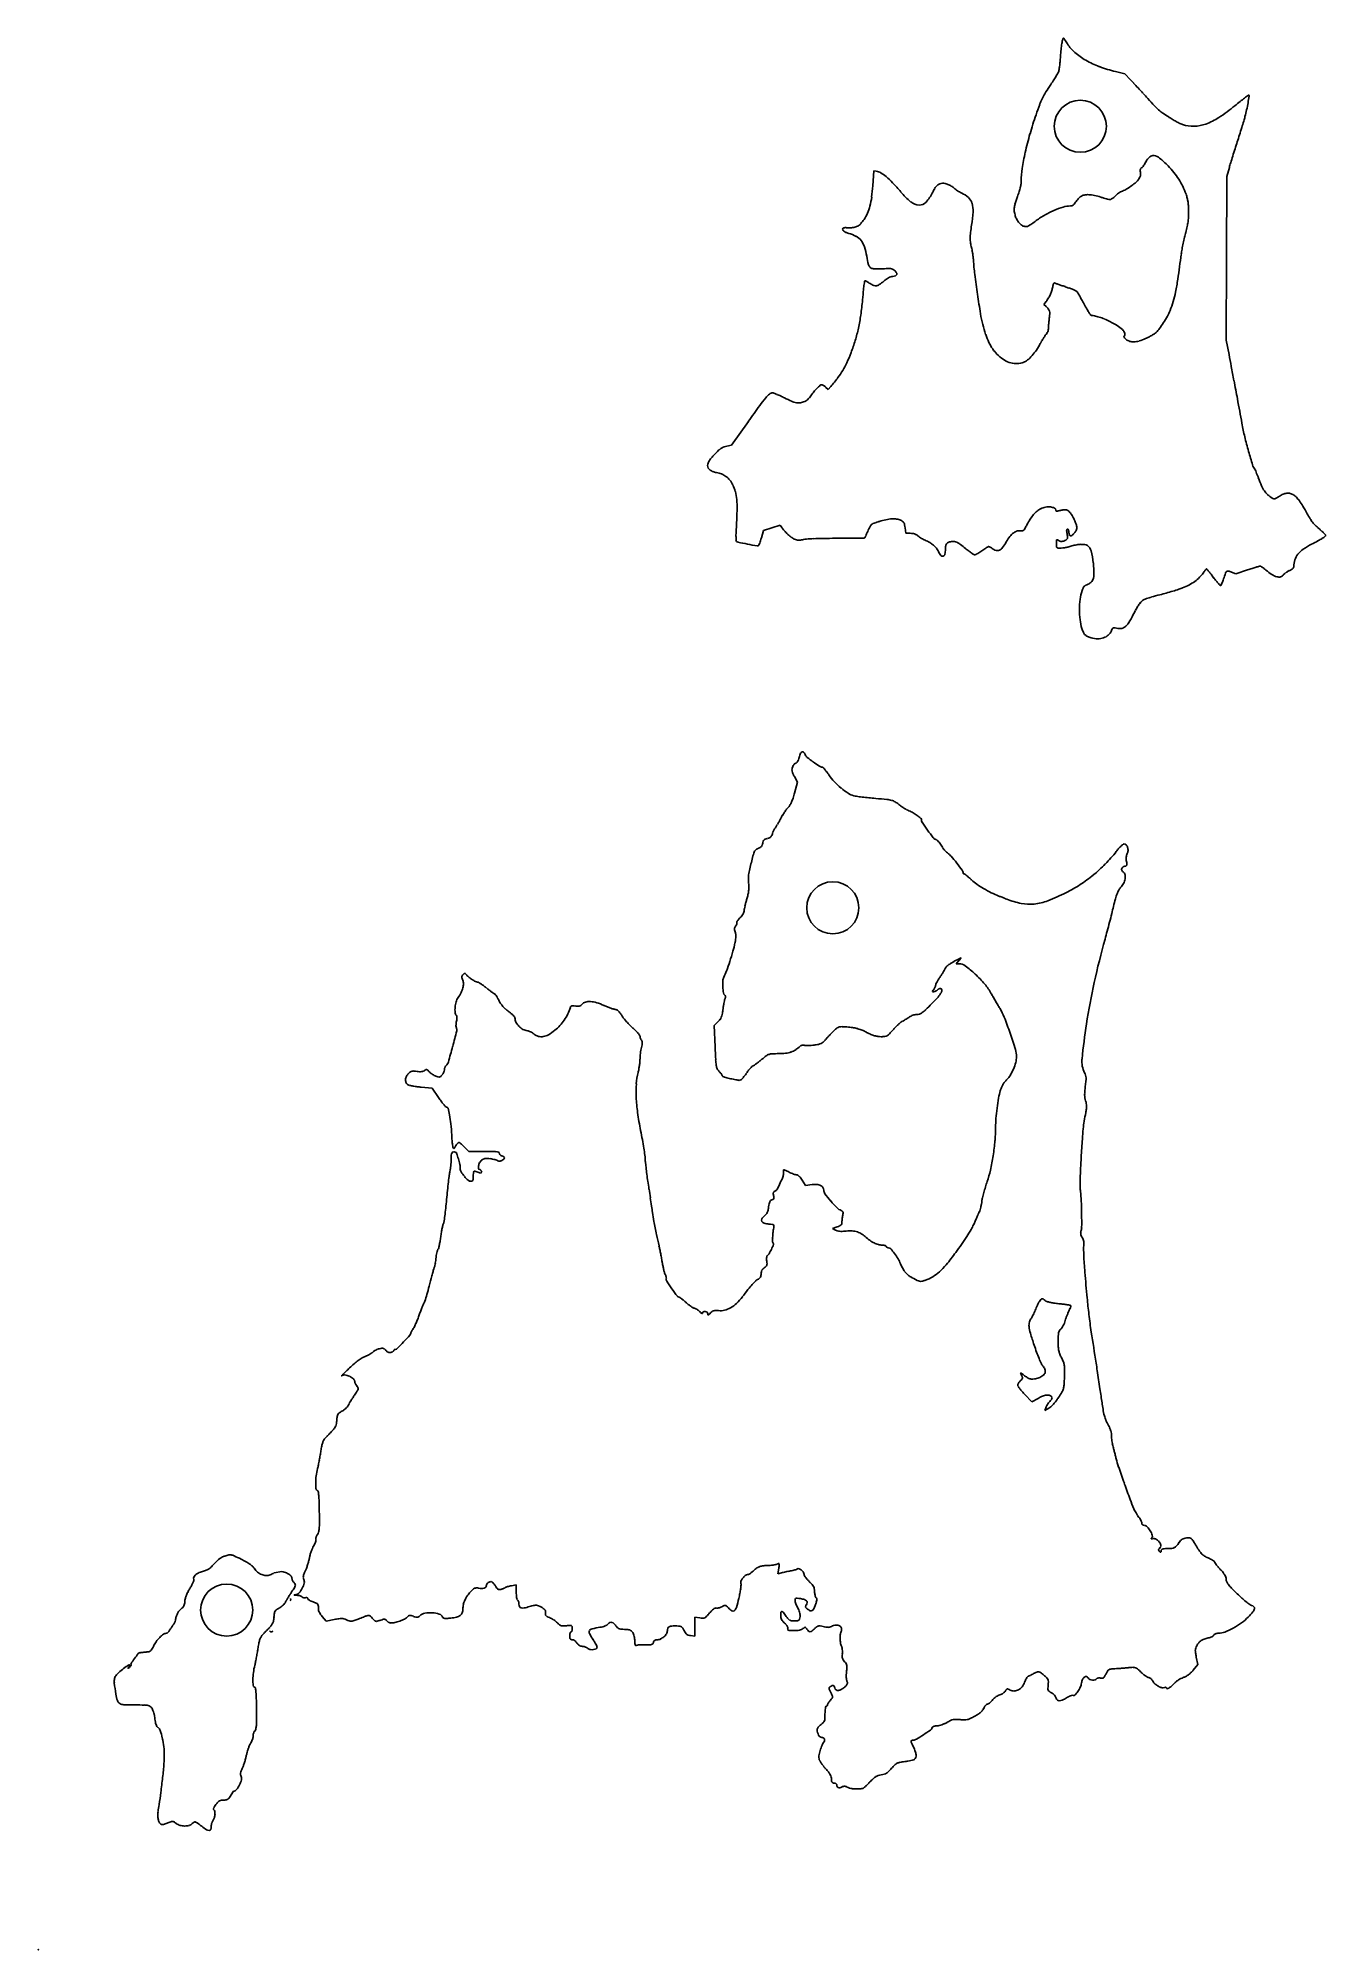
# Model space of a CAD drawing. Header units: centimetres. Extents: x 0 to 19.8, y 0 to 29.4.
import ezdxf

# ---------------------------------------------------------------- set-up
doc = ezdxf.new("R2010")
doc.units = ezdxf.units.CM
doc.header["$MEASUREMENT"] = 0
for name, color, linetype in [('all v2_aomori', 7, 'Continuous'), ('all v2_Sketch10', 7, 'Continuous'), ('all v2_Sketch11', 7, 'Continuous'), ('all v2_Sketch12', 7, 'Continuous'), ('all v2_Sketch3', 7, 'Continuous'), ('all v2_Sketch4', 7, 'Continuous'), ('all v2_Sketch5', 7, 'Continuous'), ('all v2_スケッチ5 (1)', 7, 'Continuous'), ('all v2_スケッチ7', 7, 'Continuous'), ('all v2_深浦町in青森県', 7, 'Continuous'), ('all v2_深浦町in青森県 (1)', 7, 'Continuous')]:
    doc.layers.add(name, color=color, linetype=linetype)

msp = doc.modelspace()

# ---------------------------------------------------------------- linework, layer by layer
at = {"layer": 'all v2_aomori'}
for p, q in [((16.541, 28.84), (16.682, 28.806)), ((16.682, 28.806), (16.773, 28.712)), ((12.815, 27.086), (12.832, 27.315)), ((12.832, 27.315), (12.867, 27.31)), ((18.289, 27.369), (18.25, 27.231)), ((18.25, 27.231), (18.246, 25.973)), ((18.246, 25.973), (18.242, 24.715)), ((15.439, 25.261), (15.474, 25.308)), ((15.476, 25.231), (15.439, 25.261)), ((18.242, 24.715), (18.284, 24.496)), ((12.09, 23.995), (12.13, 23.959)), ((12.13, 23.959), (12.17, 24.006)), ((10.647, 23.101), (10.903, 23.465)), ((10.574, 23.089), (10.647, 23.101)), ((11.136, 21.791), (11.104, 21.679)), ((11.263, 21.834), (11.136, 21.791)), ((11.39, 21.876), (11.263, 21.834)), ((11.417, 21.838), (11.39, 21.876)), ((13.319, 21.75), (13.309, 21.833)), ((13.388, 21.75), (13.319, 21.75)), ((18.39, 21.13), (18.321, 21.154)), ((18.568, 21.188), (18.39, 21.13))]:
    msp.add_line(p, q, dxfattribs=at)
at = {"layer": 'all v2_aomori', "extrusion": (0, 0, -1)}
for centre, radius, start, end in [((-15.744, 29.338), 0.0139, 12.649, 90), ((-18.352, 28.918), 2.661, 3.3226, 5.6795), ((-16.968, 29.055), 1.27, 5.6795, 9.7784), ((-17.121, 29.029), 1.425, 9.7784, 12.649), ((-15.744, 29.349), 0.00299, 90.0002, 145.7962), ((-10.478, 25.77), 6.37, 145.7962, 146.0648), ((-14.335, 28.365), 1.721, 146.0648, 147.2061), ((-13.035, 27.528), 3.267, 147.2061, 147.9124), ((-16.152, 28.071), 0.818, 25.4161, 31.6669), ((-18.323, 26.732), 3.369, 31.667, 33.8505), ((-14.162, 26.199), 3.624, 136.0981, 137.167), ((-4.551, 17.289), 16.729, 137.167, 137.5106), ((-3.122, 15.98), 18.667, 137.5107, 137.8533), ((-5.06, 17.733), 16.054, 137.8534, 138.2371), ((-32.031, 10.755), 22.249, 52.6173, 52.813), ((-18.586, 28.477), 0.00361, 52.8129, 134.9999), ((-18.575, 28.466), 0.0186, 135, 189.477), ((-22.949, 25.549), 8.068, 19.0031, 20.1805), ((-16.376, 27.965), 1.066, 20.1804, 25.4161), ((-24.233, 21.099), 9.295, 50.929, 51.5638), ((-21.391, 24.68), 4.724, 51.5638, 52.6174), ((-16.112, 28.796), 2.502, 192.554, 195.0188), ((-15.813, 28.863), 2.808, 190.2934, 192.554), ((-11.432, 29.658), 7.26, 189.477, 190.2933), ((-20.98, 26.227), 5.986, 16.0622, 19.0031), ((-5.092, 32.067), 13.997, 196.9802, 197.4573), ((-6.484, 31.642), 12.541, 196.5014, 196.9801), ((-15.888, 28.857), 2.734, 195.0188, 196.5014), ((-19.009, 26.736), 3.95, 8.9465, 12.6411), ((-19.929, 26.529), 4.893, 12.6412, 16.0621), ((-6.991, 31.47), 12.007, 197.4573, 197.9927), ((-12.84, 27.121), 0.191, 98.0705, 120.562), ((-16.298, 27.163), 1.205, 0, 8.9465), ((-16.92, 27.403), 0.0444, 221.248, 241.845), ((-16.687, 27.608), 0.355, 216.7932, 221.248), ((-16.641, 27.643), 0.413, 212.2807, 216.7932), ((-16.587, 27.677), 0.476, 208.2272, 212.2808), ((-12.627, 26.76), 0.61, 120.5621, 130.0432), ((-12.286, 26.354), 1.14, 130.0432, 136.8857), ((-10.282, 24.478), 3.885, 136.8857, 139.6323), ((-14.34, 26.687), 0.677, 25.6866, 32.1186), ((-13.958, 26.927), 0.227, 32.1186, 46.6707), ((-13.895, 26.994), 0.134, 46.6707, 66.3717), ((-13.883, 27.02), 0.106, 66.3717, 90), ((-13.883, 26.957), 0.169, 90, 105.2014), ((-13.829, 26.758), 0.375, 105.2015, 113.5671), ((-13.813, 26.721), 0.416, 113.5671, 121.6017), ((-13.852, 26.785), 0.34, 121.6017, 130.936), ((-16.462, 27.466), 0.496, 239.3344, 248.1927), ((-16.242, 27.837), 0.928, 233.7874, 239.3344), ((-16.266, 27.804), 0.887, 228.2566, 233.7874), ((-16.689, 27.33), 0.251, 214.1162, 228.2567), ((-16.675, 27.34), 0.269, 207.3545, 214.1162), ((-16.82, 27.265), 0.106, 193.761, 207.3544), ((-16.824, 27.264), 0.101, 179.8224, 193.7611), ((-16.691, 27.263), 0.234, 172.3606, 179.8225), ((-14.06, 26.672), 0.324, 111.9819, 133.2052), ((-14.141, 26.758), 0.205, 133.2052, 163.026), ((-13.974, 26.707), 0.38, 163.0259, 183.2884), ((-15.154, 26.723), 0.171, 349.92, 6.6832), ((-15.306, 26.705), 0.323, 6.6833, 17.4975), ((-19.491, 25.385), 4.712, 17.4976, 19.0249), ((-15.847, 26.866), 0.0899, 255.2608, 270.0001), ((-15.856, 26.834), 0.0565, 234.3922, 255.2609), ((-15.835, 26.862), 0.092, 218.9852, 234.3923), ((-15.57, 27.077), 0.433, 214.1041, 218.9852), ((-16.833, 28.428), 1.602, 287.1702, 288.834), ((-16.726, 28.081), 1.239, 285.1525, 287.1701), ((-16.715, 28.042), 1.198, 283.402, 285.1525), ((-16.455, 26.948), 0.0735, 270, 283.402), ((-16.455, 26.906), 0.0315, 242.9986, 270), ((-16.378, 27.056), 0.2, 236.1073, 242.9986), ((-16.353, 27.094), 0.246, 229.4725, 236.1073), ((-16.326, 27.125), 0.287, 223.5696, 229.4725), ((-12.381, 26.42), 0.0298, 336.8191, 18.439), ((-12.365, 26.425), 0.0131, 18.439, 68.7538), ((-12.389, 26.363), 0.0797, 68.7537, 82.0221), ((-12.405, 26.249), 0.195, 82.0221, 90.3067), ((-12.401, 25.508), 0.935, 90.3067, 92.894), ((-12.416, 26.797), 1.941, 183.2884, 189.337), ((-15.592, 26.8), 0.615, 343.4602, 349.9201), ((-15.284, 26.709), 0.294, 331.2312, 343.4603), ((-15.265, 26.698), 0.272, 318.2605, 331.2313), ((-15.233, 26.67), 0.229, 304.1475, 318.2606), ((-15.176, 26.587), 0.129, 282.3876, 304.1475), ((-15.165, 26.535), 0.0761, 261.6424, 282.3876), ((-15.163, 26.551), 0.0917, 243.6079, 261.6424), ((-15.084, 26.71), 0.269, 234.4581, 243.608), ((-13.488, 28.943), 3.014, 232.9022, 234.4581), ((-12.4, 26.428), 0.0506, 308.7925, 336.819), ((-12.442, 26.48), 0.118, 291.7902, 308.7925), ((-12.553, 26.758), 0.417, 285.16, 291.7902), ((-14.008, 26.043), 0.335, 163.2505, 169.3213), ((-21.337, 25.448), 3.833, 9.9886, 11.3912), ((-21.291, 25.457), 3.786, 11.3912, 12.7972), ((-19.314, 25.906), 1.758, 12.7971, 15.2924), ((-14.803, 26.364), 2.113, 346.6013, 350.2088), ((-12.824, 25.893), 0.0789, 307.5971, 346.6012), ((-12.829, 25.9), 0.0871, 271.3781, 307.5971), ((-12.969, 25.847), 1.392, 169.3213, 171.4283), ((-12.811, 25.823), 1.553, 171.4283, 173.5145), ((-13.073, 25.853), 1.289, 173.5145, 175.9132), ((-19.53, 25.766), 1.998, 7.7043, 9.9885), ((-14.524, 25.318), 1.861, 5.4785, 7.9153), ((-13.586, 25.448), 0.914, 7.9153, 10.892), ((-12.697, 25.619), 0.00909, 10.8919, 90), ((-12.697, 25.613), 0.0145, 90.0001, 118.1675), ((-12.287, 24.847), 0.884, 118.1675, 119.6482), ((-12.381, 25.012), 0.694, 119.6482, 121.9145), ((-12.166, 24.668), 1.1, 121.9145, 123.5194), ((-12.893, 28.561), 2.749, 268.3898, 271.3782), ((-13.429, 25.081), 0.701, 50.537, 54.5832), ((-13.202, 25.4), 0.309, 54.5833, 62.046), ((-13.16, 25.48), 0.219, 62.046, 71.0586), ((-13.141, 25.534), 0.162, 71.0586, 82.3606), ((-15.941, 25.48), 0.369, 8.5284, 12.8602), ((-15.694, 25.536), 0.115, 12.8601, 23.1795), ((-15.63, 25.563), 0.0462, 23.1794, 39.9275), ((-15.6, 25.589), 0.00631, 39.9275, 112.164), ((-14.789, 22.671), 3.028, 108.8345, 110.0099), ((-39.073, 22.963), 26.523, 5.1288, 5.4785), ((-15.094, 23.511), 2.135, 110.0099, 111.5374), ((-15.024, 23.332), 2.327, 111.5373, 112.7085), ((-15.892, 25.406), 0.0796, 112.7084, 126.175), ((-15.908, 25.428), 0.0518, 126.1749, 147.7473), ((-13.553, 23.942), 2.837, 147.7473, 148.967), ((-14.051, 24.242), 2.255, 148.967, 150.8045), ((-12.975, 23.64), 3.488, 150.8045, 152.1297), ((-16.177, 24.925), 0.664, 0.4659, 3.3381), ((-16.652, 24.897), 1.139, 3.3381, 5.2543), ((-16.611, 24.901), 1.098, 5.2543, 7.1842), ((-15.971, 24.981), 0.453, 7.1842, 10.9232), ((-16.194, 25.005), 0.0896, 79.4569, 104.1406), ((-15.93, 23.957), 1.17, 104.1406, 107.9069), ((-15.928, 23.952), 1.176, 107.9069, 112.1945), ((-15.975, 24.067), 1.051, 112.1945, 116.8579), ((-15.776, 23.674), 1.492, 116.8579, 122.0201), ((-17.019, 23.741), 1.876, 28.668, 30.2972), ((-17.258, 23.602), 2.153, 30.2972, 31.7669), ((-17.062, 23.723), 1.922, 31.7669, 33.2424), ((-15.798, 24.551), 0.412, 33.2423, 37.8717), ((-16.324, 24.55), 0.459, 122.02, 134.4474), ((-16.523, 24.753), 0.175, 134.4474, 155.7476), ((-16.646, 24.808), 0.0396, 155.7476, 219.6902), ((54.564, 10.591), 74.163, 169.19328, 169.33629), ((137.802, -5.083), 158.864, 169.33633, 169.41723), ((242.256, -24.598), 265.126, 169.41727, 169.47892), ((-12.612, 22.607), 1.89, 35.7705, 40.2447), ((-11.579, 23.482), 0.536, 40.2447, 49.4053), ((-11.276, 23.835), 0.0711, 49.4053, 90), ((-11.276, 23.849), 0.0566, 90, 110.8672), ((-10.763, 22.504), 1.496, 110.8672, 112.8134), ((-10.79, 22.567), 1.428, 112.8134, 115.2654), ((-10.531, 22.018), 2.035, 115.2653, 117.1453), ((-12.64, 23.331), 0.94, 34.2229, 38.9881), ((-12.543, 23.409), 0.816, 38.9881, 44.2884), ((-12.539, 23.413), 0.81, 44.2884, 48.7817), ((-12.03, 23.994), 0.0383, 48.7817, 89.9999), ((-12.03, 24.007), 0.0247, 90, 115.1608), ((-11.971, 23.881), 0.165, 115.1608, 121.3564), ((-11.953, 23.851), 0.199, 121.3565, 127.4014), ((-11.934, 23.826), 0.23, 127.4015, 132.8234), ((787.203, -125.805), 819.391, 169.478933, 169.505519), ((-33.236, 7.749), 27.309, 35.1345, 35.7705), ((-10.745, 22.582), 0.523, 34.3245, 42.1604), ((-11.258, 22.118), 1.215, 42.1604, 46.3334), ((-11.256, 22.12), 1.213, 46.3333, 49.3453), ((-10.62, 22.86), 0.236, 49.3453, 59.4612), ((-10.581, 22.928), 0.158, 59.4612, 72.4918), ((-10.627, 22.779), 0.314, 72.4918, 80.2986), ((-10.374, 22.789), 0.0967, 0.0933, 24.4273), ((-10.349, 22.789), 0.0724, 329.7853, 0.0933), ((-10.58, 22.695), 0.324, 24.4274, 34.3245), ((-10.384, 22.809), 0.112, 307.9277, 329.7853), ((-10.413, 22.846), 0.159, 289.9839, 307.9277), ((-10.447, 22.941), 0.26, 277.5564, 289.9839), ((-18.638, 22.703), 0.0521, 141.8028, 156.3373), ((-16.869, 21.928), 1.984, 156.3373, 157.3916), ((-17.12, 22.032), 1.711, 157.3916, 158.854), ((-16.372, 21.743), 2.514, 158.8541, 159.9502), ((-19.27, 21.998), 0.385, 56.0614, 66.3538), ((-19.188, 22.185), 0.18, 66.3538, 84.5103), ((-19.185, 22.218), 0.148, 84.5104, 104.9218), ((-19.172, 22.17), 0.197, 104.9218, 121.3718), ((-19.164, 22.157), 0.213, 121.3718, 136.533), ((-15.653, 22.105), 0.0278, 339.2471, 360), ((-15.635, 22.098), 0.00917, 291.8241, 339.247), ((-15.638, 22.106), 0.0174, 260.7032, 291.824), ((-15.622, 22.206), 0.119, 253.1743, 260.7032), ((-18.921, 21.926), 0.548, 136.5331, 144.0064), ((-18.527, 21.64), 1.035, 144.0064, 149.3179), ((-16.062, 20.178), 3.901, 149.318, 151.2974), ((-13.095, 21.683), 2.382, 0.4894, 2.4873), ((-17.259, 21.502), 6.549, 2.4873, 3.4265), ((-11.634, 21.989), 0.265, 319.7797, 325.0477), ((-12.384, 22.624), 1.248, 318.1126, 319.7796), ((-12.497, 22.725), 1.399, 316.4519, 318.1125), ((-12.373, 22.607), 1.228, 314.6202, 316.4518), ((-11.842, 22.069), 0.472, 305.1009, 314.6203), ((-11.926, 22.087), 0.866, 203.5815, 205.9397), ((-11.288, 22.366), 1.562, 202.0648, 203.5815), ((-15.105, 21.819), 0.0329, 251.2233, 284.0893), ((-15.104, 21.823), 0.0376, 221.4844, 251.2234), ((-15.023, 21.895), 0.146, 209.0269, 221.4844), ((-13.336, 22.831), 2.075, 207.2384, 209.0269), ((-15.826, 21.791), 0.0359, 4.1382, 20.287), ((-15.833, 21.791), 0.0432, 350.0696, 4.1382), ((-15.818, 21.794), 0.0273, 20.287, 38.9242), ((-15.807, 21.803), 0.0135, 38.9243, 70.5152), ((-15.805, 21.809), 0.00737, 70.5152, 130.1721), ((-15.795, 21.797), 0.0232, 130.1721, 155.6542), ((-15.757, 21.78), 0.065, 155.6542, 169.694), ((-15.595, 21.75), 0.229, 169.694, 175.1931), ((-18.019, 19.918), 2.516, 130.8695, 132.0841), ((-18.764, 20.744), 1.404, 132.0841, 133.964), ((-17.789, 19.733), 2.807, 133.9639, 134.7608), ((-19.76, 21.72), 0.00915, 134.7607, 180), ((-14.299, 21.672), 3.585, 359.4434, 0.4893), ((-10.73, 21.638), 0.0167, 312.6557, 359.4433), ((-10.755, 21.664), 0.0529, 281.3445, 312.6557), ((-13.5, 35.349), 14.01, 280.7365, 281.3445), ((-14.206, 39.072), 17.8, 280.2509, 280.7365), ((-11.044, 21.587), 0.031, 238.2826, 280.2509), ((-11.053, 21.572), 0.0134, 201.3042, 238.2824), ((-9.713, 22.095), 1.452, 199.9937, 201.3042), ((-10.152, 21.935), 0.985, 197.6817, 199.9936), ((-9.509, 22.14), 1.659, 196.1169, 197.6817), ((-11.698, 21.865), 0.222, 288.3744, 305.1009), ((-11.686, 21.827), 0.183, 269.6197, 288.3744), ((-11.686, 21.885), 0.24, 254.3259, 269.6197), ((-11.325, 145.578), 123.908, 269.49806, 269.57529), ((-11.84, 86.852), 65.179, 269.37324, 269.49815), ((-7.536, 480.345), 458.696, 269.3575, 269.37332), ((-12.679, 21.72), 0.0419, 259.5605, 269.3576), ((-12.686, 21.685), 0.00661, 207.0556, 259.5605), ((-11.324, 22.38), 1.536, 205.9397, 207.0556), ((-13.734, 21.991), 0.362, 303.9917, 308.6765), ((-13.901, 22.238), 0.66, 301.0031, 303.9917), ((-13.894, 22.226), 0.646, 298.0005, 301.0031), ((-13.728, 21.914), 0.293, 292.5748, 298.0006), ((-14.07, 21.584), 0.273, 320.6686, 335.3562), ((-13.882, 21.439), 0.0406, 191.5114, 251.7403), ((-13.59, 21.498), 0.339, 178.8502, 191.5113), ((-15.482, 23.036), 1.964, 307.3277, 309.3704), ((-14.761, 22.089), 0.773, 303.2315, 307.3277), ((-14.712, 22.014), 0.684, 299.7202, 303.2315), ((-13.605, 22.779), 1.569, 238.4944, 239.5982), ((-13.606, 22.776), 1.567, 237.1773, 238.4944), ((-13.337, 23.194), 2.064, 236.106, 237.1772), ((-14.769, 21.686), 0.208, 287.5296, 306.4191), ((-14.728, 21.556), 0.0713, 245.5702, 287.5297), ((-14.706, 21.604), 0.125, 216.4889, 245.5703), ((-14.148, 22.017), 0.819, 209.2396, 216.489), ((-15.659, 21.637), 0.0266, 1.3443, 29.4044), ((-17.485, 21.594), 1.853, 0, 1.3442), ((-16.369, 21.594), 0.737, 357.0623, 0), ((-15.691, 21.56), 0.0585, 338.3046, 357.0623), ((-15.641, 21.647), 0.00575, 29.4044, 114.3827), ((-15.655, 21.545), 0.0191, 299.091, 338.3046), ((-15.601, 21.56), 0.101, 114.3827, 125.0085), ((-15.662, 21.559), 0.035, 274.1571, 299.0911), ((-15.687, 21.899), 0.376, 267.0502, 274.1572), ((-15.68, 22.048), 0.525, 261.5117, 267.0502), ((-15.664, 22.15), 0.628, 256.4542, 261.5117), ((-15.6, 22.415), 0.901, 252.5944, 256.4541), ((-17.415, 25.738), 4.672, 241.4418, 242.7887), ((-19.084, 22.671), 1.181, 237.6968, 241.4418), ((-19.246, 22.416), 0.879, 234.1327, 237.6969), ((-19.749, 21.72), 0.02, 180, 234.1327), ((-13.884, 21.432), 0.0332, 251.7403, 320.6686), ((-14.381, 21.435), 0.0168, 249.0063, 299.7202), ((-14.357, 21.497), 0.0826, 239.5982, 249.0063), ((-17.575, 21.342), 0.371, 213.1113, 226.0089), ((-19.445, 21.888), 0.921, 303.1558, 310.2744), ((-18.96, 21.708), 0.588, 241.0201, 244.9028), ((-19.196, 21.281), 0.0996, 226.5883, 241.0201), ((-19.233, 21.242), 0.0454, 203.1498, 226.5883), ((-19.233, 21.242), 0.0462, 180, 203.1498), ((-16.691, 20.645), 0.701, 7.5526, 18.7178), ((-16.546, 20.694), 0.548, 18.7178, 23.1105), ((-16.128, 20.873), 0.0928, 23.1105, 39.4508), ((-16.103, 20.893), 0.0609, 39.4508, 60.8768), ((-16.145, 20.817), 0.147, 60.8767, 71.9552), ((-15.744, 26.497), 5.879, 253.4104, 254.4461), ((-15.926, 25.886), 5.242, 252.3769, 253.4105), ((-17.203, 21.867), 1.024, 248.9113, 252.3769), ((-17.269, 21.695), 0.84, 241.6182, 248.9113), ((-17.287, 21.661), 0.802, 234.0641, 241.6183), ((-17.35, 21.575), 0.695, 226.0089, 234.0641), ((-19.494, 22.157), 1.811, 321.0351, 323.0698), ((-18.777, 21.578), 0.889, 317.5706, 321.0351), ((-18.998, 21.78), 1.188, 315.4972, 317.5705), ((-18.155, 20.951), 0.00539, 222.414, 315.4972), ((-18.136, 20.968), 0.0311, 203.0904, 222.4139), ((-17.12, 21.401), 1.135, 201.6494, 203.0905), ((-17.247, 21.351), 0.999, 199.6837, 201.6494), ((-16.799, 21.511), 1.475, 198.216, 199.6836), ((-19.09, 21.344), 0.271, 285.4696, 303.1558), ((-19.048, 21.194), 0.116, 256.1894, 285.4696), ((-19.059, 21.149), 0.0695, 213.2338, 256.1894), ((-17.215, 20.576), 1.229, 0.2191, 7.5525), ((-17.22, 20.576), 1.234, 352.8973, 0.219), ((-15.895, 25.956), 5.318, 254.4461, 255.5627), ((-16.714, 20.512), 0.724, 341.9799, 352.8973), ((-16.562, 20.463), 0.565, 335.3244, 341.98), ((-16.608, 20.585), 0.296, 267.6334, 284.3111), ((-16.616, 20.403), 0.115, 233.7578, 267.6334), ((-16.553, 20.489), 0.22, 211.7016, 233.7577), ((-15.189, 21.331), 1.824, 207.0479, 211.7015), ((-16.164, 20.28), 0.127, 315.1438, 335.3244), ((-16.158, 20.274), 0.118, 293.9879, 315.1438), ((-16.294, 20.58), 0.453, 286.2095, 293.988), ((-16.271, 20.501), 0.37, 270.6985, 286.2095), ((-16.27, 20.399), 0.269, 250.9625, 270.6985), ((-16.286, 20.351), 0.218, 228.7764, 250.9626), ((-16.313, 20.322), 0.178, 202.9779, 228.7764)]:
    msp.add_arc(centre, radius, start, end, dxfattribs=at)
at = {"layer": 'all v2_aomori'}
for centre, radius, start, end in [((13.072, 29.224), 2.628, 354.9155, 356.6774), ((16.291, 29.569), 0.575, 212.0876, 229.3987), ((16.622, 29.955), 1.084, 229.3987, 240.169), ((12.635, 30.575), 3.496, 328.4489, 329.5474), ((15.437, 28.928), 0.246, 329.5473, 337.1907), ((15.522, 28.892), 0.153, 337.1907, 349.6245), ((14.472, 29.084), 1.221, 349.6245, 352.3225), ((14.127, 29.13), 1.569, 352.3226, 354.9155), ((16.789, 30.246), 1.42, 240.1691, 249.5802), ((17.045, 30.935), 2.155, 249.5802, 256.4646), ((11.75, 31.141), 4.546, 326.1494, 327.206), ((12.495, 30.661), 3.66, 327.2059, 328.449), ((21.851, 32.727), 6.457, 221.7629, 223.1127), ((17.815, 28.949), 0.929, 223.1127, 228.7584), ((17.656, 28.767), 0.687, 228.7584, 235.6465), ((18.609, 30.162), 2.377, 235.6464, 238.3818), ((16.377, 30.776), 3.169, 303.5398, 309.071), ((18.967, 30.743), 3.06, 238.3818, 239.7856), ((18.685, 30.259), 2.499, 239.7856, 241.4192), ((18.614, 30.128), 2.35, 241.4192, 242.8876), ((17.625, 28.197), 0.18, 242.8876, 252.4914), ((17.734, 28.543), 0.543, 252.4914, 271.5486), ((17.733, 28.571), 0.571, 271.5485, 289.8909), ((17.607, 28.92), 0.942, 289.8909, 303.5398), ((35.68, 22.176), 18.151, 162.4342, 162.8064), ((32.786, 23.093), 15.115, 162.0073, 162.4342), ((16.98, 27.327), 0.0597, 165.3543, 183.0423), ((17.289, 27.343), 0.369, 183.0423, 187.6394), ((16.951, 27.334), 0.0299, 137.9949, 165.3543), ((16.963, 27.324), 0.046, 118.155, 137.9949), ((17.271, 27.309), 0.301, 132.5913, 151.7728), ((17.12, 27.474), 0.0774, 80.0963, 132.5912), ((17.103, 27.375), 0.178, 50.0544, 80.0962), ((15.972, 26.024), 1.94, 44.8514, 50.0544), ((16.394, 26.444), 1.344, 39.1059, 44.8515), ((21.93, 26.345), 3.783, 163.1807, 164.2892), ((33.935, 22.716), 16.324, 162.8064, 163.1806), ((9.927, 27.299), 2.895, 352.314, 355.7863), ((14.374, 27.387), 0.457, 229.064, 233.2438), ((14.472, 27.518), 0.62, 233.2438, 236.5662), ((14.143, 27.281), 0.961, 342.992, 346.9322), ((14.465, 27.207), 0.631, 346.9321, 351.8407), ((14.773, 27.163), 0.32, 351.8406, 0), ((16.725, 26.809), 0.211, 111.8073, 120.0766), ((16.598, 26.61), 1.081, 32.3411, 39.106), ((16.612, 26.618), 1.065, 25.5224, 32.3411), ((16.436, 26.535), 1.26, 19.5095, 25.5224), ((12.016, 26.972), 0.779, 336.7637, 345.3613), ((11.664, 27.064), 1.143, 345.3612, 352.3141), ((14.268, 27.867), 1.347, 220.3677, 229.8623), ((13.53, 26.992), 0.202, 229.8623, 268.3975), ((13.529, 26.928), 0.139, 268.3975, 317.9023), ((13.176, 27.247), 0.614, 317.9024, 334.3133), ((14.443, 27.474), 0.567, 236.5662, 239.9441), ((14.247, 27.135), 0.176, 239.9442, 248.0181), ((12.809, 27.689), 2.356, 340.9751, 342.992), ((16.119, 25.508), 1.309, 106.9538, 113.645), ((15.847, 26.401), 0.375, 90, 106.9538), ((16.247, 26.618), 0.385, 141.3819, 145.8958), ((16.376, 26.516), 0.55, 137.924, 141.3819), ((16.345, 26.543), 0.508, 134.4108, 137.9239), ((16.109, 26.784), 0.171, 126.4975, 134.4108), ((16.083, 26.819), 0.127, 100.9581, 126.4974), ((16.12, 26.631), 0.319, 88.112, 100.958), ((16.114, 26.47), 0.48, 77.658, 88.112), ((16.023, 26.053), 0.907, 71.1659, 77.6581), ((16.725, 26.745), 0.264, 129.3479, 136.4304), ((16.853, 26.589), 0.466, 124.7267, 129.348), ((16.847, 26.598), 0.455, 120.0766, 124.7267), ((16.822, 26.671), 0.85, 15.2222, 19.5095), ((17.228, 26.782), 0.429, 8.0753, 15.2221), ((17.059, 26.758), 0.601, 2.2798, 8.0753), ((14.93, 26.673), 2.731, 0.3965, 2.2799), ((12.467, 26.809), 0.367, 267.106, 278.584), ((12.496, 26.618), 0.173, 278.584, 298.7135), ((12.485, 26.637), 0.196, 298.7135, 317.3835), ((12.228, 26.873), 0.544, 317.3834, 326.0949), ((12.195, 26.895), 0.584, 326.0949, 336.7637), ((16.551, 26.117), 2.25, 170.663, 173.5675), ((16.115, 25.47), 1.341, 120.0693, 127.0977), ((16.201, 25.322), 1.512, 113.6451, 120.0692), ((15.092, 27.061), 2.619, 344.7076, 346.8149), ((16.955, 26.624), 0.705, 346.8149, 352.41), ((16.978, 26.621), 0.682, 352.4099, 358.1207), ((15.313, 26.676), 2.348, 358.1206, 0.3966), ((12.302, 25.831), 0.543, 61.8905, 74.84), ((12.443, 26.095), 0.244, 38.3408, 61.8905), ((12.395, 26.058), 0.304, 17.8382, 38.3408), ((11.667, 25.823), 1.07, 9.7912, 17.8382), ((15.135, 26.277), 0.825, 173.5676, 179.7098), ((14.861, 26.278), 0.551, 179.7099, 187.4034), ((14.736, 26.262), 0.425, 187.4033, 196.7495), ((18.473, 26.238), 4.125, 184.0867, 187.142), ((-23.729, 31.618), 41.655, 351.7674, 352.2957), ((12.957, 25.861), 0.331, 236.4806, 247.2025), ((12.857, 25.623), 0.0729, 247.2025, 280.1414), ((12.85, 25.661), 0.112, 280.1414, 304.8116), ((12.296, 26.458), 1.082, 304.8116, 309.4631), ((13.116, 20.623), 5.192, 90.572, 91.6101), ((13.067, 25.608), 0.207, 79.8396, 90.572), ((13.091, 25.743), 0.0694, 57.023, 79.8397), ((13.089, 25.921), 0.229, 277.6393, 288.9868), ((13.039, 25.663), 0.165, 45.0906, 57.023), ((13.035, 25.659), 0.17, 31.1593, 45.0906), ((13.153, 25.735), 0.0321, 288.9867, 337.2266), ((13.158, 25.733), 0.0272, 337.2267, 31.1593), ((29.749, 27.651), 15.489, 187.142, 188.284), ((15.692, 25.816), 0.238, 247.8359, 250.734), ((23.948, 49.437), 25.261, 250.7342, 250.8387), ((20.99, 40.924), 16.249, 250.8387, 251.0308), ((24.187, 50.225), 26.084, 251.0308, 251.1655), ((13.544, 26.226), 3.994, 348.815, 351.7674), ((8.076, 25.745), 4.599, 351.9635, 354.8712), ((31.002, 27.834), 16.755, 188.284, 189.3148), ((14.965, 25.69), 0.636, 323.1243, 329.1557), ((15.031, 25.651), 0.56, 329.1558, 335.792), ((15.081, 25.628), 0.505, 335.792, 342.7754), ((15.203, 25.59), 0.377, 342.7754, 351.4715), ((19.966, 27.337), 4.42, 207.8704, 209.1483), ((15.938, 25.748), 1.552, 338.1824, 343.5587), ((15.893, 25.761), 1.6, 343.5587, 348.815), ((9.875, 25.491), 2.782, 347.7267, 351.9636), ((16.338, 25.428), 1.895, 189.3148, 194.4371), ((16.557, 25.485), 2.122, 194.4372, 198.688), ((15.36, 25.09), 0.182, 36.2502, 50.5103), ((15.407, 25.125), 0.123, 17.1443, 36.2502), ((15.391, 25.12), 0.141, 359.4731, 17.1442), ((15.245, 25.121), 0.286, 349.0768, 359.473), ((16.765, 25.552), 0.755, 209.1483, 213.8695), ((16.451, 25.341), 0.377, 213.8696, 220.0114), ((16.174, 25.109), 0.0161, 220.0113, 280.5432), ((15.976, 25.825), 1.55, 323.1314, 327.2042), ((15.933, 25.853), 1.602, 327.2043, 331.3076), ((16.633, 25.47), 0.804, 331.3076, 338.1824), ((10.008, 25.479), 2.65, 338.8999, 343.1808), ((10.203, 25.42), 2.446, 343.1807, 347.7267), ((15.603, 25.162), 1.114, 198.688, 205.5713), ((15.338, 25.036), 0.821, 205.5713, 213.6496), ((15.246, 24.981), 0.288, 322.1283, 329.2153), ((15.384, 24.898), 0.127, 329.2153, 342.2706), ((15.367, 24.904), 0.145, 342.2705, 354.3293), ((15.067, 24.934), 0.447, 354.3293, 359.5341), ((16.688, 24.767), 0.0175, 167.2016, 205.5889), ((16.698, 24.765), 0.0282, 140.3099, 167.2017), ((16.715, 24.78), 0.0473, 205.5888, 225.7902), ((16.967, 25.039), 0.409, 225.7902, 229.9212), ((16.803, 24.845), 0.154, 229.9213, 253.0688), ((16.814, 24.881), 0.192, 253.0688, 272.7086), ((16.808, 25.005), 0.317, 272.7085, 287.3919), ((16.628, 25.581), 0.92, 287.3919, 294.0238), ((16.638, 25.558), 0.895, 294.0238, 297.3667), ((16.58, 25.669), 1.02, 297.3667, 300.3958), ((16.639, 25.569), 0.904, 300.3958, 303.4596), ((17.026, 24.984), 0.202, 303.4596, 312.7737), ((16.863, 25.16), 0.443, 312.7736, 323.1314), ((11.377, 24.835), 1.138, 329.1186, 335.7633), ((9.577, 25.645), 3.112, 335.7633, 338.8999), ((15.089, 24.87), 0.522, 213.6496, 225), ((15.193, 24.974), 0.669, 225, 235.4954), ((15.039, 24.75), 0.397, 235.4954, 251.002), ((15.018, 24.689), 0.332, 251.002, 268.1522), ((15.019, 24.699), 0.343, 268.1522, 284.9015), ((15.056, 24.561), 0.199, 284.9014, 305.6173), ((14.873, 24.815), 0.513, 305.6172, 315.8545), ((14.744, 24.941), 0.693, 315.8544, 324.745), ((14.466, 25.137), 1.034, 324.745, 331.332), ((9.661, 26.147), 3.298, 319.5309, 322.542), ((11.36, 24.844), 1.157, 322.542, 329.1186), ((12.286, 25.442), 1.812, 242.8548, 246.6284), ((11.703, 24.093), 0.343, 246.6284, 259.5692), ((11.724, 23.878), 0.115, 292.6765, 305.7395), ((11.642, 23.992), 0.255, 305.7394, 312.9337), ((11.608, 24.028), 0.304, 312.9337, 319.6019), ((11.583, 24.049), 0.337, 319.6019, 325.7771), ((11.676, 23.945), 0.193, 259.5691, 278.0905), ((11.666, 24.017), 0.265, 278.0905, 292.6764), ((22.532, 24.19), 4.12, 190.4944, 193.4464), ((24.301, 24.613), 5.939, 193.4464, 195.6907), ((26.68, 25.281), 8.409, 195.6908, 197.1454), ((10.37, 22.36), 0.326, 68.2, 82.4435), ((10.381, 22.387), 0.296, 52.916, 68.2), ((10.367, 22.368), 0.32, 38.2684, 52.9159), ((18.841, 22.862), 0.206, 197.1454, 218.1972), ((20.944, 23.412), 2.354, 200.0498, 203.3544), ((10.273, 22.294), 0.44, 26.7251, 38.2684), ((10.213, 22.264), 0.506, 14.3859, 26.7251), ((9.965, 22.201), 0.763, 5.3116, 14.386), ((19.223, 22.668), 0.478, 203.3544, 214.122), ((19.078, 22.57), 0.303, 214.1221, 228.4226), ((19.209, 22.718), 0.501, 228.4226, 238.2352), ((18.108, 23.725), 1.696, 302.066, 303.9387), ((5.18, 22.225), 5.551, 356.5734, 358.8704), ((9.344, 22.143), 1.387, 358.8704, 5.3115), ((15.734, 21.652), 0.594, 139.3677, 147.6827), ((15.611, 21.757), 0.433, 129.5347, 139.3677), ((15.513, 21.876), 0.278, 115.8312, 129.5347), ((15.517, 21.867), 0.289, 100.2153, 115.8312), ((15.517, 21.866), 0.29, 84.6441, 100.2153), ((15.528, 21.978), 0.177, 64.4927, 84.6442), ((15.588, 22.105), 0.0366, 0, 64.4927), ((15.72, 21.882), 0.22, 102.5175, 106.8256), ((15.861, 21.245), 0.872, 100.9709, 102.5174), ((15.879, 21.152), 0.967, 99.4393, 100.9709), ((15.848, 21.339), 0.778, 97.6359, 99.4393), ((15.786, 21.808), 0.304, 91.1119, 97.6359), ((15.781, 22.064), 0.0478, 65.4967, 91.1118), ((15.776, 22.053), 0.0599, 43.5852, 65.4967), ((15.389, 21.686), 0.593, 39.5163, 43.5852), ((15.584, 21.846), 0.341, 28.9527, 39.5163), ((19.025, 22.42), 0.151, 238.2352, 248.6429), ((18.981, 22.308), 0.0301, 248.6429, 283.0376), ((18.972, 22.346), 0.0693, 283.0375, 302.0661), ((21.137, 22.956), 1.885, 208.7025, 211.4127), ((13.359, 21.527), 0.672, 154.3031, 157.9353), ((13.212, 21.597), 0.509, 149.8312, 154.3031), ((13.162, 21.626), 0.452, 145.646, 149.8311), ((12.818, 21.861), 0.0353, 118.6295, 145.646), ((12.858, 21.788), 0.119, 110.1229, 118.6295), ((13.485, 20.077), 1.941, 109.0157, 110.1229), ((13.501, 20.032), 1.988, 107.7309, 109.0157), ((13.67, 19.502), 2.545, 106.6632, 107.7309), ((13.228, 20.979), 1.003, 100.7859, 106.6632), ((13.135, 21.469), 0.504, 90.9497, 100.7859), ((13.132, 21.632), 0.341, 78.906, 90.9497), ((13.166, 21.804), 0.166, 58.2825, 78.9061), ((13.146, 21.771), 0.204, 49.2095, 58.2825), ((13.24, 21.881), 0.0598, 26.549, 49.2096), ((13.209, 21.865), 0.0943, 9.84, 26.5489), ((12.488, 21.74), 0.826, 6.4548, 9.84), ((13.388, 21.395), 0.355, 83.9519, 90), ((13.411, 21.62), 0.129, 71.0805, 83.9519), ((13.413, 21.624), 0.124, 57.9183, 71.0804), ((13.312, 21.464), 0.314, 51.3235, 57.9182), ((15.151, 21.518), 0.296, 125.8718, 141.8571), ((15.086, 21.607), 0.186, 105.0949, 125.8719), ((15.069, 21.672), 0.118, 75.9107, 105.0949), ((16.202, 21.356), 1.149, 147.6827, 152.7615), ((12.101, 21.137), 3.746, 8.7894, 9.9304), ((15.995, 21.784), 0.172, 184.8068, 191.6883), ((15.945, 21.774), 0.121, 191.6883, 200.621), ((15.914, 21.762), 0.0882, 200.6211, 210.5456), ((15.691, 21.942), 0.288, 308.3874, 318.2908), ((15.265, 21.67), 0.705, 22.824, 28.9528), ((15.69, 21.943), 0.29, 318.2908, 328.5701), ((15.287, 21.679), 0.682, 16.7601, 22.824), ((15.882, 21.825), 0.0644, 328.5701, 360), ((15.773, 21.825), 0.174, 0, 16.76), ((20.001, 22.262), 0.553, 211.4126, 218.1617), ((19.95, 22.222), 0.489, 218.1617, 225.455), ((20.465, 22.746), 1.223, 225.455, 229.1305), ((11.809, 21.444), 0.217, 93.534, 105.6741), ((12.112, 16.533), 5.139, 92.3107, 93.534), ((12.165, 15.22), 6.452, 91.0101, 92.3107), ((12.383, 2.857), 18.817, 90.4248, 91.0101), ((13.374, 21.062), 0.63, 60.16, 67.4252), ((13.493, 21.27), 0.391, 49.7722, 60.1599), ((13.54, 21.325), 0.318, 38.1633, 49.7722), ((13.586, 21.361), 0.26, 24.6437, 38.1633), ((14.144, 21.509), 0.216, 166.462, 181.1499), ((14.009, 21.542), 0.0769, 134.76, 166.462), ((14.011, 21.54), 0.0797, 103.7641, 134.76), ((14.049, 21.387), 0.237, 90, 103.764), ((14.049, 21.467), 0.157, 76.3255, 90), ((14.055, 21.493), 0.13, 60.5438, 76.3255), ((13.952, 21.311), 0.339, 52.0324, 60.5438), ((11.718, 18.448), 3.971, 50.6296, 52.0324), ((19.379, 14.201), 8.771, 123.6438, 123.894), ((17.972, 16.315), 6.232, 123.3204, 123.6438), ((18.347, 15.745), 6.914, 123.0762, 123.3205), ((14.699, 21.346), 0.23, 120.2105, 123.0761), ((14.589, 21.534), 0.0121, 76.3547, 120.2104), ((14.566, 21.439), 0.109, 67.6656, 76.3548), ((14.552, 21.404), 0.147, 59.5991, 67.6656), ((14.516, 21.344), 0.217, 53.581, 59.5993), ((15.427, 21.301), 0.647, 141.857, 150.7604), ((15.721, 21.731), 0.107, 234.9916, 251.8547), ((15.715, 21.712), 0.0867, 251.8548, 271.6478), ((15.714, 21.718), 0.0927, 271.6479, 290.6955), ((15.699, 21.758), 0.136, 290.6956, 305.0084), ((15.721, 21.727), 0.0975, 305.0084, 320.1562), ((15.771, 21.685), 0.0326, 320.1561, 354.3946), ((15.692, 21.693), 0.112, 354.3946, 8.7894), ((15.849, 21.724), 0.0128, 210.5456, 251.8153), ((15.854, 21.737), 0.0267, 251.8153, 308.3873), ((16.058, 20.956), 0.628, 100.4162, 107.4057), ((16.023, 21.147), 0.434, 91.1958, 100.4161), ((16.02, 21.264), 0.316, 80.5952, 91.1958), ((16.056, 21.481), 0.0968, 54.9916, 80.5952), ((16.031, 21.446), 0.14, 14.1404, 54.9916), ((14.77, 21.128), 1.44, 6.7678, 14.1404), ((19.553, 21.259), 0.271, 141.3159, 162.0017), ((19.648, 21.183), 0.393, 124.7337, 141.3159), ((20.071, 20.574), 1.135, 117.2113, 124.7336), ((14.797, 21.131), 1.413, 359.2131, 6.7679), ((18.601, 20.673), 0.853, 144.8854, 146.8887), ((18.307, 20.88), 0.494, 141.8689, 144.8854), ((18.45, 20.767), 0.676, 140.0478, 141.8689), ((17.937, 21.197), 0.00686, 92.0045, 140.0478), ((17.937, 21.197), 0.00685, 39.7694, 92.0045), ((13.314, 17.349), 6.021, 39.3151, 39.7693), ((16.295, 19.79), 2.169, 37.85, 39.3151), ((21.265, 20.041), 3.227, 160.1187, 161.7841), ((18.285, 21.119), 0.0585, 130.498, 160.1187), ((18.264, 21.143), 0.0268, 77.3775, 130.498), ((18.173, 20.735), 0.445, 70.5083, 77.3774), ((20.872, 14.117), 7.437, 107.4844, 108.0453), ((19.958, 17.017), 4.396, 106.653, 107.4845), ((21.067, 13.311), 8.265, 106.2763, 106.6531), ((18.762, 21.206), 0.0405, 89.9999, 106.2764), ((18.762, 21.228), 0.0178, 57.6038, 90), ((18.418, 20.687), 0.659, 55.2113, 57.6039), ((18.451, 20.735), 0.601, 52.0296, 55.2114), ((18.252, 20.48), 0.924, 49.7255, 52.0296), ((19.337, 20.887), 0.316, 125.6052, 130.8572), ((19.366, 20.846), 0.365, 120.4896, 125.6052), ((19.353, 20.868), 0.341, 115.0972, 120.4896), ((19.606, 21.242), 0.327, 162.0017, 180), ((16.063, 21.071), 0.119, 288.0447, 298.7453), ((16.016, 21.156), 0.217, 298.7452, 305.582), ((16.016, 21.155), 0.216, 305.582, 312.4305), ((16.085, 21.08), 0.114, 312.4305, 323.4597), ((16.039, 21.114), 0.171, 323.4597, 359.2132), ((14.818, 18.642), 4.039, 36.9303, 37.85), ((19.177, 21.072), 0.0709, 130.8571, 146.7662), ((18.561, 19.609), 1.963, 150.7873, 152.9521), ((18.319, 19.745), 1.685, 148.3605, 150.7872), ((18.183, 19.829), 1.525, 146.0813, 148.3604), ((17.043, 20.595), 0.151, 133.6337, 146.0812), ((17.037, 20.601), 0.143, 117.5037, 133.6337), ((17.149, 20.386), 0.386, 109.8248, 117.5037), ((17.359, 19.805), 1.003, 105.408, 109.8247), ((19.176, 13.212), 7.842, 104.4374, 105.408), ((16.907, 20.069), 0.468, 152.906, 157.0222), ((16.527, 20.264), 0.0406, 128.2058, 152.9061), ((16.515, 20.279), 0.0211, 89.7627, 128.2058), ((16.515, 20.219), 0.0816, 75.6889, 89.7627)]:
    msp.add_arc(centre, radius, start, end, dxfattribs=at)
msp.add_point((0, 0), dxfattribs=at)
at = {"layer": 'all v2_Sketch10'}
msp.add_circle((12.2, 16), 0.4, dxfattribs=at)
msp.add_point((0, 0), dxfattribs=at)
at = {"layer": 'all v2_Sketch11'}
msp.add_circle((16, 28), 0.4, dxfattribs=at)
msp.add_point((0, 0), dxfattribs=at)
at = {"layer": 'all v2_Sketch12'}
msp.add_circle((2.894, 5.216), 0.4, dxfattribs=at)
msp.add_point((0, 0), dxfattribs=at)
at = {"layer": 'all v2_Sketch3'}
msp.add_point((0, 0), dxfattribs=at)
at = {"layer": 'all v2_Sketch4'}
msp.add_point((0, 0), dxfattribs=at)
at = {"layer": 'all v2_Sketch5'}
msp.add_point((0, 0), dxfattribs=at)
at = {"layer": 'all v2_スケッチ5 (1)'}
msp.add_point((0, 0), dxfattribs=at)
at = {"layer": 'all v2_スケッチ7'}
msp.add_point((0, 0), dxfattribs=at)
at = {"layer": 'all v2_深浦町in青森県'}
for p, q in [((11.657, 17.93), (11.61, 18.015)), ((11.612, 17.762), (11.657, 17.93)), ((14.093, 15.14), (14.142, 15.193)), ((14.138, 15.14), (14.093, 15.14)), ((10.377, 14.194), (10.437, 14.251)), ((10.392, 13.865), (10.377, 14.194)), ((6.048, 13.23), (5.882, 13.245)), ((6.146, 13.085), (6.048, 13.23)), ((6.612, 12.26), (6.535, 12.335)), ((6.846, 12.26), (6.612, 12.26)), ((11.731, 11.818), (11.783, 11.735)), ((11.783, 11.735), (11.884, 11.749)), ((12.267, 11.099), (12.194, 11.075)), ((12.194, 11.075), (12.242, 11.049)), ((15.149, 8.527), (15.257, 8.415)), ((15.257, 8.415), (15.351, 8.467)), ((15.471, 8.324), (15.457, 8.279)), ((15.457, 8.279), (15.518, 8.316)), ((7.34, 5.604), (7.265, 5.59)), ((7.34, 5.493), (7.34, 5.604)), ((11.356, 5.774), (11.37, 5.859)), ((11.413, 5.788), (11.356, 5.774)), ((4.419, 5.045), (4.359, 5.117)), ((4.544, 5.071), (4.419, 5.045)), ((10.157, 5.095), (10.08, 5.105)), ((10.08, 5.105), (10.08, 4.961)), ((10.08, 4.817), (10.015, 4.824)), ((10.08, 4.961), (10.08, 4.817)), ((17.781, 4.495), (17.805, 4.381)), ((17.805, 4.381), (17.734, 4.294))]:
    msp.add_line(p, q, dxfattribs=at)
at = {"layer": 'all v2_深浦町in青森県', "extrusion": (0, 0, -1)}
for centre, radius, start, end in [((-11.699, 18.127), 0.12, 28.2338, 39.3675), ((-11.672, 18.149), 0.085, 39.3674, 52.2671), ((-11.632, 18.2), 0.02, 52.2671, 90), ((-12.206, 18.17), 0.54, 14.9738, 21.9311), ((-11.746, 18.356), 0.0437, 21.9311, 65.746), ((-11.736, 18.377), 0.0201, 65.746, 140.0883), ((-11.619, 18.28), 0.172, 140.0883, 155.5046), ((-11.664, 18.112), 0.0907, 349.6461, 8.4349), ((-11.763, 18.098), 0.191, 8.4348, 19.2187), ((-11.711, 18.121), 0.138, 335.2293, 349.646), ((-11.733, 18.108), 0.158, 19.2186, 28.2339), ((-12.248, 18.369), 0.73, 331.038, 335.2293), ((-12.04, 18.146), 0.0144, 90, 137.8635), ((-11.285, 17.463), 1.032, 137.8635, 140.1216), ((-11.438, 17.59), 0.833, 140.1215, 143.5304), ((-10.968, 17.243), 1.418, 143.5304, 145.8201), ((-11.948, 7.236), 10.482, 94.9905, 95.9272), ((-12.978, 17.161), 0.504, 95.9271, 104.4314), ((-13.056, 17.462), 0.193, 104.4313, 120.8544), ((-12.915, 17.226), 0.468, 120.8543, 129.3321), ((-12.294, 16.9), 1.011, 27.7246, 30.9566), ((-12.455, 16.803), 1.198, 30.9565, 33.8008), ((-12.348, 16.875), 1.069, 33.8008, 36.681), ((-11.696, 17.36), 0.256, 36.6811, 45), ((-13.124, 16.903), 0.635, 112.6765, 119.1354), ((-13.065, 16.797), 0.757, 119.1355, 124.8006), ((-13.004, 16.709), 0.863, 124.8007, 129.1514), ((-13.531, 17.356), 0.0288, 129.1515, 180), ((-11.179, 17.004), 0.0515, 18.866, 44.3916), ((-11.186, 16.996), 0.0617, 44.3915, 67.1594), ((-11.253, 16.836), 0.235, 67.1595, 75.5685), ((-11.484, 17.085), 0.217, 13.3581, 19.7025), ((-11.566, 17.056), 0.304, 19.7026, 24.6359), ((-11.543, 17.066), 0.279, 24.6359, 29.6735), ((-11.385, 17.156), 0.0977, 29.6735, 40.7047), ((-13.761, 16.998), 0.0551, 107.6088, 129.77), ((-13.637, 16.849), 0.25, 129.7702, 136.9873), ((-27.962, 12.401), 17.547, 13.9231, 14.5877), ((-11.201, 16.763), 0.227, 14.5877, 23.7094), ((-11.09, 16.812), 0.106, 23.7094, 39.8078), ((-11.081, 16.82), 0.0943, 39.8077, 57.0983), ((-11.111, 16.773), 0.15, 57.0984, 69.3206), ((-11.261, 16.975), 0.138, 6.6542, 18.8661), ((-13.6, 16.814), 0.3, 136.9873, 143.8715), ((-13.596, 16.811), 0.306, 143.8716, 150.6626), ((-13.755, 16.565), 0.345, 126.4767, 139.1339), ((-11.701, 14.788), 3.062, 139.1339, 141.6755), ((-17.321, 16.264), 0.976, 38.034, 41.3965), ((-17.066, 16.489), 0.636, 41.3965, 46.0316), ((-17.043, 16.512), 0.603, 46.0316, 50.0028), ((-16.672, 16.955), 0.0249, 50.0027, 90.0001), ((-16.672, 16.937), 0.0426, 90, 138.0012), ((-16.622, 16.892), 0.11, 138.0013, 161.6899), ((-16.629, 16.881), 0.104, 182.1963, 208.155), ((-16.59, 16.882), 0.143, 161.69, 182.1963), ((-11.387, 16.447), 0.483, 0.8116, 9.3463), ((-11.576, 16.444), 0.672, 354.1496, 0.8116), ((-12.146, 16.322), 1.252, 9.3462, 13.9231), ((-9.9, 13.364), 5.357, 141.6755, 143.1691), ((-14.14, 16.54), 0.0601, 143.1691, 180), ((-14.216, 16.504), 0.016, 90, 127.7059), ((-13.243, 15.246), 1.606, 127.7059, 129.1167), ((-13.55, 15.623), 1.12, 129.1166, 131.5438), ((-13.045, 15.054), 1.88, 131.5438, 133.1898), ((-16.602, 16.485), 0.0871, 132.1447, 167.2941), ((-16.466, 16.48), 0.226, 189.5799, 208.0341), ((-16.531, 16.469), 0.16, 167.2942, 189.5799), ((-16.693, 16.661), 0.0208, 232.6173, 270), ((-16.695, 16.659), 0.0186, 191.8526, 232.6174), ((-16.188, 16.614), 0.53, 169.3748, 173.2895), ((-16.65, 16.668), 0.064, 173.2895, 191.8525), ((-13.292, 12.43), 4.023, 111.2452, 111.5617), ((-7.616, -1.933), 19.468, 111.5617, 111.66), ((-6.771, -4.061), 21.758, 111.66, 111.7583), ((-7.739, -1.637), 19.147, 111.7583, 111.8665), ((-16.394, 16.518), 0.307, 208.0341, 222.6848), ((-11, 15.958), 0.16, 0.2884, 10.2578), ((-11.944, 15.787), 1.119, 10.2578, 12.6306), ((-12.086, 15.755), 1.265, 12.6307, 15.0533), ((-12.135, 15.742), 1.315, 15.0533, 17.4056), ((2.759, 20.771), 19.847, 194.1714, 194.5718), ((-8.62, 17.898), 8.11, 193.3902, 194.1714), ((-10.739, 15.677), 0.05, 4.3255, 26.5537), ((-10.758, 15.675), 0.0694, 346.1632, 4.3254), ((-10.935, 15.719), 0.251, 339.1833, 346.1632), ((-10.774, 15.659), 0.0893, 26.5536, 40.9646), ((-10.741, 15.776), 0.0147, 339.8032, 26.2844), ((-10.888, 15.703), 0.179, 26.2843, 33.748), ((-10.933, 15.674), 0.232, 33.7481, 40.9854), ((-11.027, 15.592), 0.357, 40.9854, 46.227), ((-4.903, 18.718), 11.914, 194.9696, 195.5684), ((3.46, 20.954), 20.571, 194.5717, 194.9696), ((-6.597, 14.909), 0.0982, 26.5168, 39.6902), ((-6.682, 14.838), 0.209, 39.6902, 46.4317), ((-6.548, 14.979), 0.0142, 46.4316, 94.3584), ((-6.548, 14.976), 0.0176, 94.3583, 135.4774), ((-6.316, 14.748), 0.342, 135.4775, 140.2289), ((-12.534, 15.846), 1.596, 212.7629, 214.5232), ((-12.745, 15.71), 1.345, 210.7615, 212.7629), ((-12.838, 15.654), 1.236, 208.9146, 210.7615), ((-13.824, 15.11), 0.111, 198.0688, 208.9146), ((-6.548, 14.933), 0.0435, 2.3249, 26.5169), ((-6.563, 14.933), 0.0591, 342.3721, 2.3249), ((-6.744, 14.99), 0.248, 335.5045, 342.3722), ((-6.744, 14.83), 0.0298, 90, 120.9644), ((-6.292, 14.075), 0.91, 120.9644, 123.5804), ((-6.315, 14.11), 0.868, 123.5803, 126.9082), ((-6.053, 13.762), 1.304, 126.9082, 129.3619), ((-7.005, 14.67), 0.00976, 89.9999, 144.2036), ((-11.297, 14.833), 0.788, 356.4368, 3.2655), ((-10.655, 14.869), 0.145, 3.2656, 27.2372), ((-11.402, 14.839), 0.892, 350.5424, 356.4368), ((-10.572, 14.701), 0.051, 303.1856, 350.5424), ((-13.579, 14.867), 0.21, 209.1373, 215.0084), ((-13.569, 14.872), 0.22, 203.4825, 209.1374), ((-13.598, 14.859), 0.189, 197.6451, 203.4825), ((-13.737, 14.815), 0.0425, 180, 197.6451), ((-13.832, 14.73), 0.0237, 31.7175, 54.0867), ((-13.498, 14.91), 0.424, 209.5983, 221.5122), ((-13.85, 14.705), 0.0545, 54.0866, 66.1018), ((-13.853, 14.698), 0.0626, 66.102, 77.416), ((-13.851, 14.706), 0.0543, 77.4161, 90), ((-13.851, 14.737), 0.0226, 90, 170.6713), ((-13.813, 14.731), 0.0611, 170.6714, 209.5983), ((-17.392, 16.175), 3.137, 330.4827, 331.5337), ((-6.85, 14.425), 0.451, 355.7997, 5.8924), ((-6.467, 14.397), 0.0681, 315, 355.7997), ((-6.879, 14.422), 0.481, 5.8924, 16.1422), ((-6.637, 14.492), 0.229, 16.1422, 34.0286), ((-6.462, 14.279), 0.679, 144.2036, 146.8093), ((-6.551, 14.338), 0.572, 146.8093, 150.6145), ((-6.182, 14.13), 0.995, 150.6145, 153.1269), ((-6.802, 13.825), 0.718, 125.6945, 129.5346), ((-8.227, 14.45), 0.0599, 16.6931, 36.0539), ((-8.199, 14.47), 0.0258, 36.0539, 72.3265), ((-8.207, 14.445), 0.0517, 72.3265, 95.4176), ((-8.175, 14.109), 0.389, 95.4177, 100.6252), ((-8.43, 14.447), 0.108, 42.1447, 75.3357), ((-8.465, 14.315), 0.245, 75.3358, 93.3488), ((-8.455, 14.146), 0.414, 93.3489, 106.908), ((-8.309, 13.666), 0.916, 106.9079, 114.3906), ((-8.86, 14.398), 0.0419, 90, 120.6476), ((-8.813, 14.319), 0.134, 120.6476, 133.5592), ((-8.744, 14.247), 0.234, 133.5592, 143.2543), ((-8.449, 14.026), 0.602, 143.2543, 148.0367), ((-11.877, 14.271), 1.375, 6.5879, 8.6929), ((-11.895, 14.268), 1.393, 8.6929, 10.7775), ((-11.738, 14.298), 1.233, 10.7775, 12.8383), ((-10.731, 14.527), 0.2, 12.8383, 20.7354), ((-13.467, 14.537), 0.181, 234.0298, 248.9783), ((-13.275, 14.801), 0.508, 226.0769, 234.0298), ((-10.336, 17.853), 4.744, 224.5386, 226.0769), ((-11.789, 16.423), 2.706, 221.5122, 224.5386), ((-20.625, 18.006), 6.852, 329.8966, 330.4826), ((-20.71, 18.055), 6.951, 329.3122, 329.8966), ((-17.868, 16.369), 3.646, 328.365, 329.3122), ((-6.645, 14.195), 0.231, 354.5257, 0.8413), ((-6.692, 14.194), 0.277, 0.8413, 6.9547), ((-6.456, 14.177), 0.0409, 331.7967, 354.5256), ((-6.715, 14.192), 0.3, 6.9547, 12.7096), ((-6.956, 14.012), 0.475, 129.5346, 134.7634), ((-6.992, 14.048), 0.424, 134.7634, 139.5078), ((-7.298, 14.309), 0.0223, 139.5079, 180), ((-7.5, 14.018), 0.0937, 96.2644, 109.7066), ((-7.435, 13.837), 0.286, 109.7065, 115.5604), ((-7.422, 13.809), 0.317, 115.5604, 121.2556), ((-8.556, 13.495), 0.873, 131.048, 134.8438), ((-8.745, 13.686), 0.605, 134.8439, 139.8425), ((-11.779, 15.275), 1.77, 220.5081, 223.2442), ((-13.012, 14.773), 0.576, 240.2038, 243.0856), ((-12.764, 15.207), 1.075, 238.3991, 240.2039), ((-12.773, 15.191), 1.057, 236.5881, 238.3991), ((-13.091, 14.709), 0.48, 233.3195, 236.5881), ((-13.49, 14.475), 0.115, 248.9782, 270), ((-7.46, 13.871), 0.244, 121.2556, 128.1885), ((-8.796, 13.728), 0.539, 139.8425, 144.4207), ((-9.208, 14.023), 0.0324, 144.4207, 179.9999), ((-9.236, 13.938), 0.0379, 134.9999, 163.1084), ((-8.523, 14.039), 0.763, 190.6983, 194.1335), ((-9.2, 13.928), 0.0749, 163.1085, 180), ((-9.11, 13.928), 0.165, 180, 190.6983), ((-27.561, 14.606), 17.185, 356.8687, 357.5281), ((-11.452, 14.091), 0.324, 236.5965, 250.6521), ((-11.379, 14.202), 0.456, 225.7277, 236.5966), ((-11.787, 13.969), 0.0832, 272.3812, 287.6088), ((-11.813, 14.58), 0.695, 269.1895, 272.3811), ((-11.812, 14.673), 0.788, 265.8945, 269.1895), ((-11.805, 14.771), 0.887, 262.8783, 265.8946), ((-11.814, 14.697), 0.812, 258.3276, 262.8783), ((-11.943, 14.072), 0.173, 244.02, 258.3276), ((-11.957, 14.043), 0.142, 227.7536, 244.02), ((-11.765, 14.254), 0.427, 220.5955, 227.7536), ((-13.221, 15.048), 1.084, 293.7696, 297.6008), ((-12.985, 14.51), 0.496, 286.9001, 293.7696), ((-12.949, 14.392), 0.372, 278.8461, 286.9), ((-12.942, 14.349), 0.329, 270, 278.8461), ((-12.942, 14.483), 0.463, 262.9317, 270), ((-12.987, 14.118), 0.0953, 240.1088, 262.9317), ((-12.961, 14.164), 0.148, 223.2441, 240.1088), ((-6.04, 13.371), 0.17, 50.3098, 57.8904), ((-5.962, 13.497), 0.0213, 57.8903, 92.8425), ((-5.962, 13.5), 0.018, 92.8425, 132.0861), ((-5.899, 13.431), 0.111, 132.0862, 142.2756), ((-6.27, 13.53), 0.0305, 0.0001, 19.5766), ((-6.33, 13.509), 0.0932, 19.5767, 28.0782), ((-6.342, 13.502), 0.108, 28.0782, 36.1707), ((-6.331, 13.511), 0.0935, 36.1708, 45.1712), ((-8.257, 13.7), 0.981, 190.4549, 193.5748), ((-7.828, 13.779), 1.417, 188.0861, 190.4549), ((-7.93, 13.765), 1.314, 185.6861, 188.0861), ((-8.805, 13.678), 0.434, 180.2078, 185.6861), ((-11.276, 13.715), 0.876, 351.1227, 356.8687), ((-10.629, 13.614), 0.221, 337.33, 351.1228), ((-10.532, 13.574), 0.116, 315, 337.3301), ((-10.948, 13.655), 0.0849, 235.8506, 249.8212), ((-10.307, 14.599), 1.226, 233.864, 235.8506), ((-10.266, 14.655), 1.296, 231.6271, 233.8641), ((-10.052, 14.926), 1.64, 229.7528, 231.627), ((-11.37, 14.659), 0.899, 263.247, 270), ((-11.43, 14.154), 0.39, 250.6521, 263.247), ((-5.744, 13.354), 0.104, 335.9449, 2.7609), ((-5.777, 13.353), 0.137, 2.761, 25.6789), ((-5.71, 13.339), 0.0658, 298.155, 335.9448), ((-5.792, 13.346), 0.153, 25.6789, 46.7882), ((-5.722, 13.363), 0.0928, 282.2308, 298.1549), ((-5.833, 13.302), 0.213, 46.7881, 56.4688), ((-5.981, 14.554), 1.312, 279.9312, 282.2308), ((-5.759, 13.413), 0.0798, 56.4688, 76.5988), ((-5.765, 13.39), 0.104, 76.5988, 93.6417), ((-5.995, 14.638), 1.397, 277.3601, 279.9312), ((-5.741, 13.012), 0.482, 93.6416, 99.085), ((-6.043, 15.011), 1.773, 275.21, 277.3602), ((-10.522, 13.427), 0.0203, 298.711, 341.565), ((-10.618, 13.602), 0.22, 291.2462, 298.711), ((-10.641, 13.661), 0.283, 284.0279, 291.2462), ((-10.674, 13.792), 0.418, 278.6368, 284.028), ((-10.762, 13.391), 0.0416, 253.9129, 287.2246), ((-10.756, 13.412), 0.0636, 229.6516, 253.9129), ((-10.675, 13.508), 0.19, 217.2667, 229.6516), ((-9.616, 14.314), 1.52, 214.5921, 217.2667), ((-15.15, 13.082), 0.394, 16.1139, 23.4013), ((-15.173, 13.072), 0.419, 23.4013, 30.3586), ((-15.159, 13.08), 0.403, 30.3585, 37.4513), ((-15.093, 13.131), 0.319, 37.4513, 45.8949), ((-15.88, 13.371), 0.209, 152.6556, 163.9456), ((-13.992, 13.548), 2.105, 185.6657, 187.8897), ((-15.916, 13.381), 0.172, 163.9455, 177.0086), ((-15.754, 13.373), 0.335, 177.0085, 185.6657), ((-7.419, 13.948), 1.538, 323.3461, 325.8851), ((-6.923, 13.578), 0.919, 319.6126, 323.3461), ((-7.026, 13.665), 1.054, 316.9556, 319.6126), ((-6.269, 12.959), 0.0193, 270, 316.9555), ((-18.21, 12.479), 3.516, 4.6333, 7.2592), ((-18.132, 12.489), 3.437, 7.2592, 9.8684), ((-15.795, 12.896), 1.065, 9.8684, 16.1139), ((-15.773, 12.934), 0.325, 161.7356, 169.3845), ((-15.86, 12.95), 0.236, 169.3846, 179.0986), ((-15.801, 12.949), 0.296, 179.0987, 187.6119), ((-16.346, 12.63), 1.646, 0, 4.6333), ((-15.347, 13.01), 0.753, 187.612, 191.8463), ((-10.318, 12.723), 3.975, 355.2204, 356.9507), ((-6.868, 12.435), 0.513, 347.3959, 355.2204), ((-0.488, 10.838), 8.933, 168.7573, 169.6706), ((-2.638, 11.23), 6.748, 169.6706, 170.7977), ((-7.17, 12.13), 0.831, 0.2698, 4.9979), ((-6.433, 12.194), 0.0911, 4.9979, 29.0157), ((-6.378, 12.225), 0.0282, 29.0158, 80.5993), ((-6.391, 12.328), 0.024, 296.8504, 347.3959), ((-6.383, 12.196), 0.0574, 80.5993, 110.9936), ((-6.384, 12.315), 0.00956, 199.8085, 296.8505), ((-6.391, 12.216), 0.0359, 110.9936, 160.0531), ((-5.074, 11.738), 1.436, 160.0529, 163.495), ((-5.477, 11.858), 1.016, 163.495, 168.5437), ((-6.141, 11.992), 0.339, 168.5437, 180), ((-6.884, 12.013), 0.124, 351.434, 10.864), ((-6.957, 11.999), 0.2, 10.864, 25.883), ((-6.873, 12.04), 0.106, 25.8831, 49.9508), ((-6.903, 12.005), 0.153, 49.9509, 62.1354), ((-6.877, 12.054), 0.0972, 62.1353, 79.2286), ((-6.886, 12.009), 0.142, 79.2285, 92.7502), ((-6.866, 11.599), 0.553, 92.7501, 97.6836), ((-6.861, 11.562), 0.591, 97.6836, 101.2442), ((-6.878, 11.646), 0.504, 101.2441, 105.2515), ((-6.895, 11.708), 0.44, 105.2515, 109.1408), ((-7.023, 12.077), 0.0497, 109.1407, 128.494), ((-7.105, 12.231), 0.0253, 331.9634, 0.0001), ((-7.13, 12.245), 0.0536, 315.9492, 331.9633), ((-7.139, 12.253), 0.0661, 301.5191, 315.9491), ((-7.141, 12.256), 0.0694, 287.6088, 301.5192), ((-2.565, 11.218), 6.821, 170.7977, 171.7334), ((-8.974, 12.15), 0.345, 171.7335, 179.9352), ((-16.012, 10.644), 9.781, 5.9619, 6.7317), ((-15.99, 10.647), 9.759, 6.7317, 7.3805), ((-6.845, 11.832), 0.537, 7.3805, 12.7415), ((-7.22, 11.882), 0.54, 359.9999, 3.9729), ((-6.771, 11.913), 0.0897, 3.9729, 18.9662), ((-6.707, 11.935), 0.0226, 18.9662, 53.8153), ((-6.701, 11.944), 0.0117, 53.8155, 110.5967), ((-6.778, 11.998), 0.0176, 270, 351.4341), ((270.594, -30.378), 283.113, 171.43214, 171.45643), ((-11.449, 11.969), 0.00743, 359.527, 86.7052), ((-11.799, 11.972), 0.358, 354.0867, 359.527), ((-11.45, 11.945), 0.0312, 86.7051, 116.2897), ((-8.87, 6.723), 5.856, 116.2896, 117.0139), ((-11.644, 11.869), 0.0305, 90, 124.4251), ((-11.553, 11.736), 0.192, 124.4251, 133.261), ((-11.509, 11.69), 0.256, 133.2611, 141.3536), ((-11.434, 11.63), 0.351, 141.3536, 147.7369), ((-11.931, 11.395), 0.357, 82.4435, 93.9784), ((-11.945, 11.596), 0.156, 93.9784, 115.4113), ((-16.709, 11.044), 2.267, 17.1607, 19.3676), ((-18.924, 10.34), 12.709, 5.3293, 5.9618), ((436.181, -55.254), 450.559, 171.45644, 171.47362), ((417.276, -52.42), 431.442, 171.47362, 171.4908), ((-11.86, 11.336), 0.649, 6.4309, 10.69), ((-11.351, 11.432), 0.131, 10.69, 24.6444), ((-11.285, 11.462), 0.0588, 24.6443, 47.2339), ((-11.275, 11.473), 0.0439, 47.2339, 75.345), ((-11.339, 11.61), 0.0532, 355.4106, 15.8473), ((-11.48, 11.622), 0.194, 347.6124, 355.4106), ((-11.317, 11.617), 0.0307, 15.8473, 44.4746), ((-11.322, 11.612), 0.0377, 44.4746, 69.0065), ((-11.973, 11.654), 0.0906, 115.4112, 144.9413), ((-11.988, 11.665), 0.072, 144.9413, 180), ((-14.973, 11.437), 0.488, 6.7855, 13.1389), ((-16.731, 11.026), 2.293, 13.1389, 15.155), ((-17.004, 10.953), 2.575, 15.1549, 17.1607), ((-14.486, 11.437), 1.53, 172.294, 177.5727), ((-9.501, 11.226), 6.52, 177.5727, 179.3718), ((148.202, -12.163), 159.373, 171.49081, 171.52702), ((-11.141, 11.204), 0.0372, 329.6932, 30.5647), ((-11.246, 11.142), 0.158, 30.5647, 51.4127), ((-11.163, 11.216), 0.0618, 286.129, 329.6933), ((-11.245, 11.499), 0.357, 274.2169, 286.129), ((-12.305, 11.292), 0.065, 109.9591, 128.0849), ((-12.27, 11.169), 0.0701, 180, 199.5216), ((-12.328, 11.321), 0.0284, 128.0849, 161.744), ((-12.054, 11.337), 0.305, 185.1716, 191.31), ((-12.308, 11.314), 0.0498, 161.744, 185.1717), ((-3.971, 11.166), 12.05, 179.3717, 180.3542), ((-8.829, 10.587), 2.674, 7.6969, 9.2647), ((-7.878, 10.742), 1.711, 9.2646, 11.4557), ((-8.292, 10.658), 2.132, 11.4557, 12.9197), ((-6.251, 11.126), 0.0387, 12.9197, 38.9228), ((-12.76, 10.894), 1.484, 359.0509, 1.7249), ((-11.306, 10.87), 0.0301, 315, 359.051), ((-12.331, 10.907), 1.055, 1.7249, 5.8626), ((-12.039, 10.937), 0.761, 5.8625, 11.1466), ((-12.157, 11.432), 0.35, 245.4183, 251.7356), ((-12.27, 11.184), 0.0784, 226.2295, 245.4182), ((-12.293, 11.161), 0.0461, 199.5217, 226.2294), ((-12.461, 10.376), 0.662, 83.2686, 91.5719), ((-12.469, 10.682), 0.357, 91.5719, 104.7729), ((-12.483, 10.733), 0.304, 104.7729, 119.2266), ((-12.453, 10.681), 0.364, 119.2266, 131.8662), ((-15.866, 11.092), 0.155, 180.3542, 202.3864), ((-15.85, 10.83), 0.209, 149.4291, 158.7569), ((-15.878, 10.841), 0.178, 158.757, 169.2632), ((-15.879, 10.841), 0.177, 169.2632, 179.7895), ((-7.226, 10.493), 1.126, 7.2372, 9.7034), ((-6.7, 10.583), 0.592, 9.7034, 13.6906), ((-6.821, 10.554), 0.717, 13.6906, 16.3327), ((-6.14, 10.753), 0.00666, 16.3327, 90), ((-7.107, 10.249), 2.488, 166.982, 168.3019), ((-3.774, 9.559), 5.893, 168.3019, 168.995), ((-3.598, 9.525), 6.071, 168.9949, 169.6843), ((-6.203, 9.999), 3.424, 169.6842, 170.7428), ((-11.352, 10.609), 0.17, 357.3145, 5.9957), ((-11.306, 10.614), 0.123, 5.9957, 15.619), ((-11.43, 10.613), 0.248, 350.7825, 357.3145), ((-11.203, 10.643), 0.0168, 15.6188, 57.3101), ((-12.959, 10.632), 0.188, 90, 97.1253), ((-12.969, 10.714), 0.105, 97.1254, 108.1545), ((-12.983, 10.756), 0.0616, 108.1545, 122.2519), ((-13.011, 10.8), 0.00909, 122.2518, 180), ((-13.054, 10.733), 0.0464, 90.8441, 138.4555), ((-12.274, 10.041), 1.089, 138.4554, 143.2843), ((-12.402, 10.137), 0.93, 143.2843, 149.4536), ((-12.777, 10.358), 0.494, 149.4536, 159.3516), ((-15.851, 10.841), 0.205, 179.7896, 189.2175), ((-7.999, 9.864), 2.014, 13.9587, 14.9229), ((-7.953, 9.876), 1.967, 14.923, 15.9045), ((-7.752, 9.934), 1.758, 15.9046, 16.8591), ((-6.307, 10.371), 0.248, 16.8592, 20.9048), ((-9.501, 10.302), 0.143, 151.5252, 159.1095), ((-9.483, 10.295), 0.162, 159.1096, 166.0245), ((-9.505, 10.3), 0.14, 166.0245, 173.2403), ((-9.604, 10.312), 0.0401, 173.2403, 191.5232), ((-11.152, 10.122), 0.201, 47.1352, 61.845), ((-11.234, 10.38), 0.134, 0, 12.1043), ((-11.193, 10.389), 0.092, 12.1043, 28.1657), ((-11.192, 10.39), 0.091, 28.1658, 44.3253), ((-11.219, 10.363), 0.129, 44.3252, 56.7661), ((-9.84, 10.001), 0.0189, 90, 125.0189), ((-9.369, 9.329), 0.839, 125.0189, 127.3075), ((-9.431, 9.411), 0.737, 127.3075, 130.47), ((-15.444, 6.542), 5.797, 36.9327, 38.3428), ((-12.129, 9.164), 1.57, 38.3428, 42.0697), ((-11.589, 9.651), 0.843, 42.0697, 47.1352), ((-9.306, 8.529), 3.665, 19.4559, 20.5021), ((-8.201, 8.942), 2.486, 20.5022, 21.9018), ((-8.595, 8.784), 2.909, 21.9018, 22.9015), ((-5.982, 9.888), 0.0738, 22.9016, 37.0257), ((-9.156, 9.087), 1.162, 130.47, 132.7184), ((-10.052, 9.749), 0.104, 104.0893, 116.5116), ((-9.998, 9.642), 0.224, 116.5117, 123.4859), ((-9.993, 9.633), 0.234, 123.4858, 130.3652), ((-10.05, 9.7), 0.146, 130.3652, 140.1444), ((-10.222, 9.774), 0.0227, 1.5246, 62.3306), ((-10.235, 9.75), 0.0499, 62.3306, 96.2057), ((-10.234, 9.742), 0.0585, 96.2058, 126.8362), ((-10.252, 9.766), 0.0279, 126.8362, 180), ((-10.465, 9.646), 0.195, 42.9732, 53.1255), ((-10.394, 9.741), 0.0754, 53.1256, 73.7601), ((-10.399, 9.722), 0.0951, 73.76, 91.559), ((-10.391, 9.414), 0.404, 91.559, 97.6394), ((-15.159, 9.773), 0.116, 208.6206, 218.9051), ((-14.581, 10.088), 0.774, 206.0917, 208.6206), ((-14.489, 10.134), 0.878, 203.5228, 206.0918), ((-14.467, 10.143), 0.901, 201.0037, 203.5228), ((-15.506, 10.019), 0.0675, 288.1772, 312.1447), ((-15.664, 10.498), 0.572, 283.2026, 288.1772), ((-15.714, 10.714), 0.793, 278.6259, 283.2026), ((-15.832, 11.49), 1.578, 275.8905, 278.6259), ((-16.656, 9.397), 0.926, 16.5397, 19.1908), ((-17.111, 9.239), 1.408, 19.1908, 21.1267), ((-17.03, 9.27), 1.321, 21.1267, 23.0846), ((-16.244, 9.605), 0.466, 23.0846, 27.3444), ((-5.744, 9.466), 0.0248, 2.0633, 24.8503), ((-6.038, 9.33), 0.348, 24.8502, 28.1573), ((-6.066, 9.315), 0.38, 28.1573, 31.7953), ((-6.165, 9.254), 0.497, 31.7953, 34.7713), ((-17.924, 9.34), 2.264, 0, 2.1236), ((-15.945, 9.413), 0.284, 2.1236, 11.9278), ((-15.781, 9.448), 0.116, 11.9278, 29.0231), ((-15.768, 9.455), 0.102, 29.0232, 47.8553), ((-5.114, 8.855), 0.273, 58.6853, 69.8935), ((-5.206, 9.122), 0.0866, 41.3985, 56.1535), ((-5.294, 8.991), 0.245, 56.1535, 62.9429), ((-5.306, 8.967), 0.271, 62.9428, 69.5284), ((-5.284, 9.028), 0.206, 69.5284, 77.6124), ((-5.309, 8.915), 0.322, 77.6124, 84.128), ((-5.282, 9.171), 0.0654, 84.1279, 105.3726), ((-5.287, 9.186), 0.0491, 105.3727, 130.9186), ((-5.229, 9.119), 0.138, 130.9187, 142.7594), ((-5.473, 9.202), 0.0133, 360, 30.4298), ((-5.479, 9.199), 0.0194, 30.43, 53.3845), ((-5.482, 9.195), 0.0248, 53.3845, 73.3752), ((-5.484, 9.188), 0.0318, 73.3754, 90), ((-17.236, 9.34), 1.576, 356.9296, 0), ((-16.058, 9.277), 0.396, 348.363, 356.9296), ((-15.962, 9.257), 0.298, 338.143, 348.3631), ((-16.232, 9.365), 0.589, 332.0002, 338.1431), ((-6.566, 6.932), 2.68, 44.5725, 45.3352), ((-4.657, 8.813), 0.000404, 229.3521, 44.5714), ((-9.617, 3.846), 7.02, 45.3352, 45.8163), ((-19.091, -5.903), 20.614, 45.8163, 46.0317), ((-6.038, 7.63), 1.812, 46.0317, 49.0274), ((-5.544, 8.198), 1.059, 49.0273, 53.5071), ((-5.371, 8.432), 0.768, 53.507, 58.6854), ((-14.921, 8.728), 0.201, 151.845, 160.2694), ((-15.425, 9.181), 0.461, 299.1136, 307.3341), ((-15.283, 9.014), 0.244, 234.0491, 251.1002), ((-15.291, 8.847), 0.179, 137.0765, 158.2097), ((-15.374, 8.888), 0.0887, 197.8135, 234.0492), ((-15.385, 8.885), 0.077, 158.2097, 197.8134), ((27.59, 2.176), 44.362, 171.1386, 171.2924), ((69.563, -4.252), 86.823, 171.29232, 171.38537), ((-6.438, 7.432), 1.918, 32.8121, 34.3845), ((-4.906, 8.724), 0.0461, 341.7041, 0), ((-4.999, 8.755), 0.144, 333.8554, 341.7042), ((-5.018, 8.764), 0.165, 326.3436, 333.8554), ((-4.997, 8.75), 0.14, 317.8553, 326.3435), ((-14.907, 8.925), 0.257, 219.9384, 227.0268), ((-15.074, 8.785), 0.0382, 191.004, 219.9384), ((-15.077, 8.784), 0.0349, 160.2695, 191.0041), ((-15.265, 8.894), 0.132, 278.308, 299.1137), ((-15.266, 8.903), 0.141, 258.3038, 278.308), ((-15.182, 9.309), 0.556, 251.1002, 258.3038), ((-15.509, 8.293), 0.226, 67.2088, 82.0643), ((-15.494, 8.399), 0.119, 82.0643, 103.5483), ((-15.505, 8.445), 0.0717, 103.5483, 135), ((68.958, -4.16), 86.212, 171.3854, 171.47845), ((23.722, 2.618), 40.471, 171.4785, 171.6423), ((-4.675, 8.178), 0.0857, 8.1346, 30.188), ((-4.662, 8.185), 0.0713, 30.188, 55.2118), ((-4.867, 7.89), 0.43, 55.2118, 61.8336), ((-5.033, 8.237), 0.299, 24.1382, 29.7686), ((-6.308, 7.508), 1.768, 29.7687, 31.2824), ((-6.498, 7.393), 1.99, 31.2825, 32.8121), ((-15.692, 7.858), 0.698, 60.7987, 67.2089), ((-15.235, 8.699), 0.407, 218.1103, 223.0634), ((-15.508, 8.484), 0.0593, 197.5734, 218.1103), ((-15.53, 8.47), 0.0367, 135.0001, 161.6432), ((-15.541, 8.474), 0.0246, 161.6432, 197.5733), ((-5.324, 8.085), 0.742, 3.6292, 8.1346), ((-16.153, 7.892), 0.322, 150.2346, 157.7108), ((-16.039, 7.845), 0.445, 157.7109, 163.57), ((-16.065, 7.853), 0.419, 163.57, 169.5609), ((-16.276, 7.892), 0.204, 169.5608, 179.8223), ((-5.706, 7.461), 1.381, 8.3042, 11.4521), ((-4.747, 7.655), 0.402, 11.452, 19.3443), ((-4.59, 7.71), 0.236, 19.3442, 30.0338), ((-4.529, 7.745), 0.165, 30.0337, 44.0201), ((13.685, -0.104), 31.187, 165.4282, 165.4976), ((107.719, -24.427), 128.315, 165.4975, 165.52179), ((121.525, -27.992), 142.575, 165.52179, 165.54585), ((-5.368, 7.13), 1.11, 7.5741, 13.4589), ((96.312, -21.493), 116.538, 165.54587, 165.57383), ((-5.049, 7.161), 0.789, 354.2298, 0.586), ((-5.143, 7.16), 0.883, 0.5859, 7.5741), ((-4.297, 7.085), 0.0331, 290.9936, 354.2298), ((-16.586, 6.401), 0.396, 142.8832, 147.9038), ((-16.685, 6.463), 0.279, 147.9038, 154.4257), ((-16.733, 6.486), 0.225, 154.4258, 160.9782), ((-16.927, 6.553), 0.0202, 160.9781, 199.3698), ((-16.973, 6.443), 0.0742, 98.1622, 137.0969), ((-16.753, 6.239), 0.374, 137.0969, 148.851), ((-4.466, 6.051), 0.28, 23.4597, 31.6657), ((-4.312, 6.317), 0.0488, 347.9302, 7.4665), ((-4.367, 6.31), 0.104, 7.4665, 18.572), ((-4.377, 6.306), 0.114, 18.5719, 29.2418), ((-4.354, 6.319), 0.0887, 29.2418, 42.1447), ((-16.766, 6.247), 0.359, 148.851, 160.6248), ((-17.067, 6.353), 0.0399, 160.6248, 219.6902), ((-17.129, 6.266), 0.0491, 75.345, 97.7185), ((-17.125, 6.237), 0.0781, 97.7185, 113.5372), ((-17.115, 6.214), 0.103, 113.5373, 127.1819), ((-17.081, 6.169), 0.159, 127.1818, 137.0268), ((-16.956, 6.052), 0.331, 137.0268, 144.9685), ((-17.15, 6.23), 0.094, 205.8531, 225), ((-17.171, 6.204), 0.0673, 144.9685, 170.8394), ((-17.196, 6.208), 0.0419, 170.8394, 205.8531), ((-17.719, 6.111), 0.247, 34.9133, 43.8753), ((-17.634, 6.192), 0.13, 43.8753, 58.3523), ((-17.631, 6.197), 0.124, 58.3523, 73.2409), ((-17.655, 6.117), 0.209, 73.2408, 83.3412), ((-17.656, 6.108), 0.217, 83.3412, 95.1941), ((-17.671, 6.274), 0.0508, 95.1941, 130.0255), ((-17.618, 6.211), 0.133, 130.0255, 147.6581), ((-14.713, 4.371), 3.572, 147.658, 149.2859), ((-4.69, 5.917), 0.536, 10.4735, 15.7085), ((-4.952, 5.844), 0.809, 15.7084, 19.5558), ((-4.904, 5.861), 0.757, 19.5557, 23.4597), ((-11.194, 6.52), 0.62, 265.8791, 270), ((-11.195, 6.508), 0.607, 261.6933, 265.8791), ((-11.207, 6.426), 0.525, 257.4801, 261.6933), ((-11.301, 6), 0.0891, 241.845, 257.4801), ((-17.269, 6.126), 0.0292, 0, 34.8261), ((-17.269, 6.126), 0.0286, 34.8262, 70.1445), ((-17.291, 6.063), 0.0955, 70.1444, 86.5907), ((-17.338, 5.285), 0.875, 86.5909, 89.8152), ((-17.69, 5.382), 0.691, 113.2768, 116.6918), ((-17.817, 5.635), 0.408, 116.6918, 121.7605), ((-17.827, 5.651), 0.389, 121.7605, 125.9976), ((-18.049, 5.957), 0.0114, 125.9976, 180), ((-4.163, 5.719), 0.0931, 353.6747, 9.9709), ((-4.133, 5.715), 0.063, 331.845, 353.6747), ((-4.246, 5.704), 0.178, 9.9709, 21.1546), ((-4.737, 5.514), 0.704, 21.1546, 25.1761), ((-6.849, 5.59), 0.0315, 180, 224.9353), ((-7.262, 5.717), 0.275, 323.1076, 330.2851), ((-9.396, 5.735), 1.402, 185.4345, 187.8676), ((-10.74, 5.607), 0.052, 158.9966, 185.4346), ((-10.892, 5.798), 0.0375, 252.1544, 270), ((-10.872, 5.86), 0.103, 243.7298, 252.1544), ((-10.866, 5.871), 0.116, 235.6436, 243.7297), ((-10.879, 5.852), 0.0928, 226.1071, 235.6436), ((-11.421, 6.512), 0.707, 256.6844, 259.4013), ((-11.434, 6.457), 0.651, 253.7935, 256.6845), ((-11.455, 6.384), 0.575, 250.9804, 253.7935), ((-11.618, 5.911), 0.0743, 238.2824, 250.9804), ((-11.794, 5.76), 0.0343, 329.202, 360), ((-12.05, 5.913), 0.332, 323.3965, 329.2021), ((-12.104, 5.953), 0.399, 317.5621, 323.3965), ((-12.193, 6.034), 0.52, 312.776, 317.5621), ((-17.494, 5.228), 0.898, 136.9122, 140.9303), ((-17.946, 5.595), 0.316, 140.9303, 149.6861), ((-18.055, 5.659), 0.189, 149.6862, 161.2728), ((-18.14, 5.688), 0.0996, 161.2728, 180), ((-3.829, 5.384), 0.0474, 198.6364, 211.7175), ((-3.863, 5.385), 0.0132, 135.0001, 166.7471), ((-3.836, 5.382), 0.0401, 183.8085, 198.6363), ((-3.846, 5.381), 0.0304, 166.747, 183.8085), ((-3.932, 5.448), 0.0013, 308.9519, 80.242), ((-3.937, 5.454), 0.00912, 273.1132, 308.9517), ((-4.258, 3.552), 1.925, 80.242, 81.1024), ((-4.21, 10.478), 5.041, 272.6884, 273.1133), ((-4.07, 5.43), 0.0218, 299.1001, 328.2826), ((-4.083, 5.453), 0.0485, 283.06, 299.1001), ((-4.085, 5.465), 0.0613, 268.7616, 283.0601), ((-4.085, 5.471), 0.0667, 255.345, 268.7616), ((-4.155, 5.391), 0.0148, 311.0207, 0.0001), ((-4.235, 5.483), 0.137, 301.4512, 311.0207), ((-4.264, 5.532), 0.193, 292.8302, 301.4512), ((-4.307, 5.633), 0.303, 286.6786, 292.8302), ((-6.816, 5.836), 0.288, 271.6565, 281.31), ((-6.811, 5.668), 0.12, 253.0812, 271.6565), ((-6.829, 5.609), 0.0588, 224.9353, 253.0812), ((-7.089, 5.587), 0.058, 300.3268, 323.1076), ((-7.079, 5.572), 0.0399, 271.4293, 300.3267), ((-7.081, 5.626), 0.0942, 256.2105, 271.4293), ((-7.038, 5.799), 0.273, 251.9803, 256.2106), ((-7.027, 5.834), 0.309, 248.1273, 251.9804), ((-7.041, 5.799), 0.272, 244.2082, 248.1273), ((-7.132, 5.611), 0.0626, 232.5449, 244.2083), ((-7.988, 5.493), 0.648, 356.1559, 0), ((-7.756, 5.478), 0.416, 350.7943, 356.1559), ((-7.712, 5.471), 0.371, 345.9634, 350.7943), ((-7.369, 5.385), 0.0176, 301.7175, 345.9634), ((-7.467, 5.308), 0.0868, 333.1898, 360), ((-8.282, 5.976), 2.542, 193.204, 196.4199), ((-8.835, 5.846), 1.974, 190.909, 193.204), ((-9.442, 5.729), 1.356, 187.8675, 190.909), ((-11.695, 5.364), 0.0748, 0, 17.2799), ((-11.698, 5.364), 0.0784, 344.721, 360), ((-11.639, 5.381), 0.0159, 17.2799, 71.6976), ((-11.957, 5.434), 0.347, 339.6525, 344.721), ((-12.007, 5.453), 0.4, 334.7084, 339.6525), ((-11.649, 5.35), 0.0491, 71.6975, 96.5381), ((-11.526, 4.274), 1.132, 96.5381, 99.0851), ((-11.627, 4.91), 0.488, 99.0851, 106.4368), ((-11.745, 5.309), 0.0721, 106.4369, 136.5811), ((-11.721, 5.343), 0.0858, 187.3684, 211.9852), ((-11.774, 5.336), 0.0324, 136.5811, 187.3685), ((-12.194, 5.503), 0.274, 353.6175, 360), ((-12.171, 5.501), 0.25, 346.7869, 353.6175), ((-12.127, 5.49), 0.205, 339.6371, 346.7869), ((-11.97, 5.432), 0.0386, 315, 339.6372), ((-18.612, 5.213), 0.0769, 104.0893, 135.2341), ((-4.335, 5.217), 0.0329, 336.491, 5.1355), ((-4.581, 5.324), 0.301, 330.8681, 336.4908), ((-4.632, 5.353), 0.36, 325.2194, 330.868), ((-4.711, 5.408), 0.456, 320.4887, 325.2195), ((-4.878, 5.369), 0.335, 288.1185, 295.3853), ((-4.802, 5.136), 0.0896, 268.7287, 288.1185), ((-4.801, 5.176), 0.13, 253.617, 268.7287), ((-4.535, 6.081), 1.073, 250.421, 253.617), ((-4.054, 7.434), 2.509, 249.4501, 250.4209), ((-3.949, 7.712), 2.806, 248.5575, 249.4501), ((-4.06, 7.431), 2.504, 247.6655, 248.5575), ((-4.821, 5.579), 0.501, 244.7264, 247.6655), ((-6.141, 6.031), 1.38, 314.8811, 317.1766), ((-5.192, 5.079), 0.0358, 282.9539, 314.8811), ((-5.193, 5.081), 0.0384, 252.7547, 282.954), ((-4.7, 6.671), 1.703, 250.7813, 252.7548), ((-5.41, 5.095), 0.0732, 309.7517, 323.8251), ((-5.43, 5.119), 0.105, 298.9926, 309.7517), ((-5.428, 5.115), 0.0993, 287.9925, 298.9924), ((-5.413, 5.07), 0.0527, 270.3239, 287.9925), ((-5.414, 5.271), 0.253, 256.4067, 270.3239), ((-5.29, 5.784), 0.781, 250.4007, 256.4066), ((-5.285, 5.798), 0.796, 244.6995, 250.4006), ((-5.572, 5.191), 0.125, 222.3169, 244.6995), ((-5.905, 5.469), 0.378, 286.9017, 292.5), ((-5.812, 5.162), 0.0574, 264.3964, 286.9016), ((-5.813, 5.149), 0.0439, 237.5316, 264.3965), ((-5.743, 5.258), 0.174, 227.8553, 237.5316), ((-6.232, 5.117), 0.0252, 298.3535, 339.0064), ((-6.248, 5.147), 0.0596, 276.995, 298.3536), ((-6.263, 5.271), 0.184, 266.1234, 276.995), ((-6.184, 6.444), 1.36, 263.6324, 266.1235), ((-6.257, 5.783), 0.695, 256.101, 263.6324), ((-6.388, 5.255), 0.151, 232.7032, 256.101), ((-6.425, 5.207), 0.0904, 200.376, 232.7032), ((-6.352, 5.234), 0.168, 180, 200.376), ((-7.423, 5.286), 0.0376, 283.1798, 333.1897), ((-7.439, 5.356), 0.11, 258.4578, 283.1797), ((-7.249, 6.289), 1.062, 253.7904, 258.4578), ((-7.863, 5.154), 0.0764, 356.2088, 14.0893), ((-7.816, 5.151), 0.0299, 320.1593, 356.2088), ((-7.837, 5.168), 0.0572, 296.6241, 320.1593), ((-8.011, 5.514), 0.444, 291.4235, 296.6242), ((-8.196, 5.235), 0.312, 308.4169, 316.227), ((-8.053, 5.055), 0.0821, 287.3307, 308.4168), ((-8.691, 5.044), 0.0699, 215.0085, 235.7169), ((-10.2, 5.415), 0.323, 269.3619, 277.6393), ((-10.203, 5.16), 0.0682, 243.1493, 269.3618), ((-10.186, 5.194), 0.106, 223.7413, 243.1492), ((-9.403, 5.943), 1.189, 220.4495, 223.7413), ((-10.421, 5.278), 0.0322, 264.7698, 290.9936), ((-10.409, 5.409), 0.164, 256.9266, 264.7699), ((-10.4, 5.447), 0.203, 249.5142, 256.9266), ((-10.392, 5.467), 0.225, 242.6557, 249.5142), ((-10.781, 5.409), 0.244, 302.3221, 318.9935), ((-10.667, 5.23), 0.0315, 227.5923, 302.3221), ((-10.614, 5.289), 0.111, 196.4199, 227.5923), ((-11.674, 5.136), 0.274, 0.0001, 9.8683), ((-11.58, 5.136), 0.18, 348.9059, 360), ((-11.516, 5.124), 0.115, 333.3982, 348.9058), ((-11.417, 5.181), 0.0126, 9.8683, 100.7888), ((-11.532, 5.131), 0.132, 319.118, 333.3982), ((-11.412, 5.155), 0.0387, 100.7889, 142.5644), ((-11.654, 5.237), 0.294, 311.2665, 319.118), ((-10.516, 4.469), 1.167, 142.5644, 146.1224), ((-11.979, 5.44), 0.369, 329.4588, 334.7084), ((-17.754, 6.019), 1.232, 234.0589, 241.1916), ((-18.054, 5.605), 0.721, 223.4032, 234.059), ((-17.347, 6.273), 1.694, 219.7762, 223.4032), ((-18.546, 5.275), 0.134, 196.5302, 219.7761), ((-18.645, 5.246), 0.0309, 135.234, 196.5302), ((-3.577, 4.912), 0.0292, 311.8921, 328.2825), ((-3.587, 4.923), 0.0437, 299.7841, 311.8921), ((-3.586, 4.922), 0.0429, 287.5808, 299.7843), ((-3.581, 4.906), 0.0264, 270.0001, 287.5807), ((-3.581, 4.901), 0.0211, 250.0411, 270), ((-3.582, 4.899), 0.019, 228.4719, 250.0411), ((-3.583, 4.898), 0.0171, 205.5967, 228.472), ((-3.585, 4.897), 0.0147, 179.9999, 205.5966), ((-8.059, 5.071), 0.0994, 268.7356, 287.3307), ((-8.048, 5.533), 0.561, 263.5691, 268.7356), ((-8.342, 4.82), 0.182, 0, 7.2458), ((-8.403, 4.82), 0.243, 352.9493, 360), ((-8.263, 4.83), 0.102, 7.2458, 18.435), ((-8.203, 4.795), 0.041, 326.6158, 352.9493), ((-8.222, 4.844), 0.0596, 18.4349, 32.7882), ((-8.188, 4.786), 0.0237, 289.0765, 326.6159), ((-8.18, 4.871), 0.00914, 32.7884, 90), ((-8.2, 4.819), 0.0587, 270, 289.0766), ((-8.37, 4.774), 0.117, 314.5119, 326.7661), ((-7.842, 4.302), 0.82, 145.8781, 148.8365), ((-8.018, 4.409), 0.614, 148.8365, 152.5121), ((-8.567, 5.362), 0.415, 255.9888, 261.9627), ((-8.612, 5.185), 0.232, 246.7578, 255.9889), ((-8.639, 5.12), 0.162, 235.7169, 246.7577), ((-8.956, 5.016), 0.094, 307.7039, 324.7475), ((-8.949, 5.006), 0.0815, 288.7361, 307.7038), ((-8.966, 5.059), 0.137, 274.906, 288.736), ((-9.002, 5.474), 0.554, 269.9999, 274.906), ((-9.817, 4.74), 0.657, 356.6217, 0.0001), ((-9.235, 4.705), 0.0737, 339.7404, 356.6217), ((-9.407, 4.721), 0.0355, 219.3256, 253.7635), ((-9.392, 4.734), 0.0554, 194.655, 219.3257), ((-9.5, 4.894), 0.134, 245.8654, 270), ((-9.468, 4.966), 0.212, 228.8041, 245.8654), ((-9.478, 4.954), 0.197, 211.0979, 228.8041), ((-9.567, 4.9), 0.0927, 180, 211.0979), ((-10.198, 5.032), 0.31, 327.3136, 334.8112), ((-10.01, 4.911), 0.0862, 307.8742, 327.3135), ((-10.001, 4.9), 0.073, 286.2888, 307.8743), ((-10.033, 5.008), 0.185, 275.5123, 286.2888), ((-11.529, 4.923), 0.0231, 341.0307, 20.9936), ((-11.523, 4.921), 0.0161, 288.7858, 341.0307), ((-11.547, 4.993), 0.0923, 272.1484, 288.7857), ((-11.601, 6.429), 1.529, 270, 272.1483), ((-11.601, 5.466), 0.566, 265.1697, 270), ((-11.624, 5.193), 0.292, 257.2407, 265.1698), ((-11.645, 5.101), 0.198, 247.6445, 257.2407), ((-11.692, 4.987), 0.0749, 227.8553, 247.6445), ((-11.946, 5.011), 0.168, 314.578, 328.0148), ((-11.848, 4.912), 0.029, 265.3148, 314.578), ((-11.847, 4.933), 0.0506, 231.6812, 265.3149), ((-11.502, 5.37), 0.607, 226.227, 231.6812), ((-12.158, 5.347), 0.399, 279.6918, 285.4355), ((-12.118, 5.112), 0.161, 268.3809, 279.6917), ((-12.119, 5.076), 0.125, 255.2728, 268.3809), ((-12.111, 5.107), 0.157, 244.2184, 255.2727), ((-12.768, 4.781), 0.456, 359.0328, 7.0656), ((-12.766, 4.781), 0.453, 351.0007, 359.0328), ((-12.488, 4.816), 0.174, 7.0657, 23.5574), ((-12.477, 4.735), 0.161, 333.6393, 351.0006), ((-17.923, 5.006), 0.222, 251.9591, 259.622), ((-17.935, 4.969), 0.183, 243.0821, 251.959), ((-17.955, 4.931), 0.14, 233.3694, 243.0821), ((-18.022, 4.84), 0.0276, 200.9936, 233.3695), ((-18.124, 5.115), 0.255, 248.2719, 270), ((-17.791, 5.951), 1.155, 241.1915, 248.2719), ((-8.38, 4.785), 0.132, 303.3369, 314.5119), ((-8.371, 4.771), 0.115, 291.4687, 303.3369), ((-8.348, 4.712), 0.0521, 270, 291.4687), ((-8.502, 4.721), 0.113, 281.6669, 305.0084), ((-8.508, 4.753), 0.146, 262.3458, 281.6668), ((-8.515, 4.705), 0.0974, 238.1747, 262.3457), ((-8.058, 4.43), 0.569, 152.5121, 155.81), ((-8.55, 4.647), 0.0298, 180, 238.1747), ((-8.543, 4.647), 0.0371, 155.8101, 180), ((-9.178, 4.684), 0.0133, 289.8385, 339.7404), ((-9.178, 4.684), 0.0128, 238.2825, 289.8384), ((-9.383, 6.221), 1.539, 269.8781, 272.2615), ((-9.386, 4.795), 0.113, 253.7635, 269.878), ((-12.639, 4.505), 0.295, 359.9478, 7.4184), ((-12.451, 4.505), 0.108, 344.0753, 359.9478), ((-12.438, 4.502), 0.0942, 326.8667, 344.0753), ((-12.519, 4.554), 0.19, 316.6791, 326.8667), ((-12.848, 4.203), 0.442, 357.1925, 2.7065), ((-13, 4.196), 0.594, 2.7066, 7.1217), ((-12.751, 4.198), 0.344, 351.248, 357.1926), ((-12.479, 4.157), 0.0698, 331.845, 351.2481), ((-14.882, 4.903), 0.772, 244.3567, 245.6177), ((-13.124, 8.566), 4.835, 244.0317, 244.3567), ((-12.868, 9.091), 5.419, 243.701, 244.0317), ((-12.923, 8.981), 5.296, 243.3645, 243.7009), ((-16.17, 4.202), 0.0555, 295.1471, 330.347), ((-16.2, 4.265), 0.125, 275.9242, 295.1471), ((-16.199, 4.255), 0.115, 255.872, 275.9241), ((-16.217, 4.183), 0.0399, 211.7175, 255.872), ((-16.335, 4.262), 0.094, 267.8569, 284.0893), ((-16.337, 4.202), 0.0333, 232.6708, 267.8569), ((-16.318, 4.226), 0.0642, 209.8739, 232.6707), ((-15.88, 4.478), 0.569, 205.2973, 209.8739), ((-16.403, 6.838), 2.526, 266.0545, 267.1034), ((-16.178, 10.097), 5.793, 265.4905, 266.0545), ((-16.167, 10.237), 5.933, 264.9289, 265.4904), ((-16.404, 7.565), 3.251, 264.0479, 264.9289), ((-17.366, 4.694), 0.612, 310.6972, 315.0001), ((-17.269, 4.581), 0.462, 305.3876, 310.6973), ((-17.229, 4.525), 0.394, 300.2429, 305.3877), ((-17.049, 4.215), 0.0352, 270, 300.2429), ((-17.266, 4.21), 0.175, 312.0355, 330.1476), ((-17.503, 4.416), 0.248, 241.6412, 251.7356), ((-17.464, 4.487), 0.329, 233.4708, 241.6412), ((-17.437, 4.524), 0.375, 225.8209, 233.4707), ((-17.373, 4.59), 0.467, 219.3321, 225.8208), ((-12.163, 4.015), 0.0215, 354.7441, 36.1974), ((-12.205, 4.018), 0.063, 334.5556, 354.744), ((-12.188, 3.997), 0.0519, 36.1974, 57.7005), ((-12.362, 3.647), 0.272, 37.8428, 43.2118), ((-12.974, 4.384), 0.915, 331.696, 334.5556), ((-12.292, 3.832), 0.246, 57.7004, 65.3083), ((-12.199, 4.033), 0.0249, 65.3084, 106.2956), ((-12.2, 4.037), 0.0209, 106.2956, 152.4313), ((-12.07, 3.969), 0.168, 152.4313, 162.3912), ((-14.445, 4.002), 0.266, 223.5621, 230.1486), ((-14.463, 3.985), 0.242, 216.4767, 223.5621), ((-14.727, 4.062), 0.151, 244.8798, 255.4852), ((-14.713, 4.092), 0.184, 235.7164, 244.8797), ((-14.726, 4.074), 0.162, 226.1057, 235.7163), ((-14.795, 4.002), 0.0626, 206.5381, 226.1057), ((-14.983, 4.098), 0.125, 267.7238, 297.6525), ((-14.982, 4.123), 0.149, 241.6125, 267.7239), ((-14.967, 4.151), 0.181, 218.2288, 241.6125), ((-14.931, 4.179), 0.226, 198.435, 218.2288), ((-15.562, 4.012), 0.0605, 337.1724, 2.7919), ((-16.15, 3.983), 0.648, 2.7918, 7.2878), ((-15.551, 4.007), 0.0479, 307.0371, 337.1724), ((-15.723, 4.235), 0.334, 299.8524, 307.037), ((-15.692, 3.881), 0.0648, 313.5346, 345.9107), ((-15.677, 3.865), 0.0423, 268.9989, 313.5346), ((-15.676, 3.935), 0.112, 245.1231, 268.999), ((-15.437, 4.45), 0.68, 238.8136, 245.1231), ((-15.901, 3.932), 0.0272, 223.3353, 290.9935), ((-15.629, 4.189), 0.402, 213.8387, 223.3352), ((-15.593, 4.213), 0.445, 203.9977, 213.8387), ((-15.763, 4.138), 0.259, 189.2441, 203.9977), ((-17.323, 4.273), 0.259, 298.5622, 312.0355), ((-17.306, 4.242), 0.224, 284.2738, 298.5622), ((-17.267, 4.089), 0.0665, 249.0064, 284.2737), ((-17.331, 4.02), 0.0107, 264.5415, 359.9999), ((-17.325, 4.079), 0.0704, 240.2856, 264.5415), ((-17.241, 4.227), 0.24, 228.3159, 240.2855), ((-17.076, 4.412), 0.488, 221.2835, 228.3158), ((-12.811, 3.621), 0.731, 360, 3.5871), ((-12.45, 3.644), 0.369, 3.5871, 9.569), ((-12.383, 3.655), 0.301, 9.569, 15.1514), ((-12.1, 3.732), 0.00817, 15.1513, 90), ((-12.148, 3.764), 0.028, 0, 25.6311), ((-12.296, 3.693), 0.192, 25.631, 31.8069), ((-12.331, 3.671), 0.233, 31.8069, 37.8428), ((-14.225, 4.221), 0.691, 270.5829, 275.8926), ((-14.22, 3.725), 0.195, 256.9565, 270.583), ((-14.211, 3.763), 0.234, 244.876, 256.9565), ((-13.777, 4.689), 1.256, 241.3948, 244.876), ((-13.996, 4.288), 0.799, 236.9797, 241.3949), ((-14.24, 3.912), 0.351, 228.8131, 236.9798), ((-14.321, 3.819), 0.228, 218.5904, 228.8132), ((-14.415, 3.744), 0.108, 200.6794, 218.5904), ((-14.561, 3.832), 0.061, 237.0109, 255.345), ((-14.47, 3.973), 0.229, 230.1487, 237.0109), ((-12.002, 3.377), 0.0421, 359.9999, 25.8271), ((-12.111, 3.377), 0.151, 344.2602, 360), ((-12.097, 3.331), 0.148, 25.8271, 35.9691), ((-12.122, 3.38), 0.162, 329.3499, 344.2601), ((-12.125, 3.311), 0.182, 35.9691, 45.3452), ((-12.088, 3.36), 0.123, 312.3193, 329.3499), ((-12.128, 3.308), 0.187, 45.3452, 54.5467), ((-12.03, 3.296), 0.0361, 269.9999, 312.3193), ((-13.435, 3.316), 0.096, 239.6406, 270), ((-12.116, 5.568), 2.706, 236.9313, 239.6406), ((-12.04, 5.685), 2.845, 234.3469, 236.9313), ((-13.651, 3.44), 0.0823, 200.9936, 234.3468), ((-13.803, 3.572), 0.132, 256.5432, 270), ((-13.729, 3.878), 0.447, 251.1124, 256.5432), ((-13.712, 3.93), 0.502, 245.8289, 251.1124), ((-13.751, 3.842), 0.406, 239.628, 245.8289), ((-12.093, 2.956), 0.108, 345.9107, 11.1711), ((-12.938, 2.789), 0.969, 11.171, 16.1916), ((-12.882, 2.805), 0.911, 16.1916, 21.6642), ((-12.244, 3.058), 0.225, 21.6641, 37.15), ((-12.905, 2.852), 0.594, 154.2179, 160.9562), ((-13.418, 2.969), 0.058, 196.1458, 230.3098), ((-13.266, 2.976), 0.213, 160.9562, 175.4504), ((-13.365, 2.984), 0.113, 175.4503, 196.1457), ((-12.081, 2.953), 0.0956, 329.5302, 345.9106), ((-12.604, 3.261), 0.703, 325.768, 329.5301), ((-12.691, 3.32), 0.808, 321.9532, 325.7679), ((-12.752, 3.367), 0.885, 318.3904, 321.9532), ((-12.908, 2.96), 0.276, 252.7745, 262.3606), ((-12.944, 2.841), 0.152, 237.7661, 252.7744), ((-12.917, 2.885), 0.204, 225.2578, 237.7661), ((-12.53, 3.276), 0.754, 220.5229, 225.2579), ((-13.195, 3.849), 0.966, 260.5556, 263.5452), ((-13.233, 3.621), 0.735, 256.8856, 260.5557), ((-13.247, 3.562), 0.675, 253.5574, 256.8856), ((-13.425, 2.96), 0.0472, 230.3098, 253.5574), ((-12.416, 2.619), 0.236, 352.8022, 0), ((-12.221, 2.595), 0.0399, 326.0134, 352.8021), ((-12.208, 2.586), 0.0238, 288.479, 326.0134), ((-12.22, 2.621), 0.0614, 269.9999, 288.4789), ((-12.318, 2.531), 0.0575, 333.4168, 360), ((-12.294, 2.52), 0.0314, 291.6368, 333.4168), ((-12.299, 2.531), 0.0441, 257.8667, 291.6369), ((-12.283, 2.605), 0.12, 241.845, 257.8667), ((-12.512, 2.637), 0.164, 282.1831, 297.3444), ((-12.55, 2.811), 0.342, 273.4314, 282.1831), ((-12.558, 2.953), 0.484, 266.0911, 273.4314), ((-12.529, 3.384), 0.916, 261.5348, 266.0911), ((-12.661, 2.494), 0.0162, 227.8649, 261.5349), ((-11.298, 4.001), 2.049, 226.7891, 227.8649), ((-11.802, 3.464), 1.312, 224.7879, 226.7891), ((-11.163, 4.098), 2.212, 223.4347, 224.7878)]:
    msp.add_arc(centre, radius, start, end, dxfattribs=at)
at = {"layer": 'all v2_深浦町in青森県'}
for centre, radius, start, end in [((11.632, 18.237), 0.0172, 270, 318.3112), ((11.556, 18.305), 0.119, 318.3112, 329.8903), ((11.492, 18.342), 0.193, 329.8903, 339.3319), ((11.317, 18.408), 0.38, 339.332, 345.0262), ((11.883, 18.4), 0.118, 204.4954, 230.7057), ((13.056, 19.833), 1.97, 230.7057, 234.0635), ((13.181, 20.006), 2.183, 234.0635, 237.1057), ((12.04, 18.242), 0.0816, 237.1058, 270), ((12.824, 18.503), 0.826, 214.1799, 223.2305), ((13.113, 18.776), 1.224, 223.2305, 229.9721), ((11.164, 17.799), 0.438, 329.225, 336.2275), ((10.955, 17.891), 0.667, 336.2275, 341.919), ((10.184, 18.143), 1.478, 341.9189, 345.0569), ((13.047, 18.697), 1.12, 229.9721, 236.7947), ((12.598, 18.01), 0.3, 236.7948, 254.9842), ((12.613, 18.066), 0.357, 254.9842, 261.8888), ((13.261, 22.618), 4.956, 261.8888, 262.8986), ((13.292, 22.864), 5.204, 262.8986, 264.037), ((13.418, 24.074), 6.42, 264.037, 265.0095), ((9.695, 18.256), 1.922, 329.3489, 330.908), ((9.373, 18.435), 2.29, 330.9081, 332.2754), ((11.395, 17.662), 0.17, 315, 329.225), ((13.605, 18.068), 0.62, 230.6679, 234.9385), ((13.811, 18.362), 0.98, 234.9385, 237.9697), ((13.783, 18.318), 0.928, 237.9698, 241.0356), ((13.506, 17.816), 0.354, 241.0356, 247.3235), ((13.64, 17.356), 0.0799, 180, 213.5883), ((11.145, 17.259), 0.201, 284.4315, 293.8769), ((11.193, 17.149), 0.0809, 293.8769, 312.4877), ((11.201, 17.14), 0.0689, 312.4878, 332.997), ((11.157, 17.163), 0.119, 332.9971, 346.6419), ((11.195, 17.32), 0.153, 319.2953, 327.9236), ((9.814, 18.185), 1.783, 327.9236, 329.3489), ((17.197, 19.719), 4.35, 213.5884, 215.4947), ((17.293, 19.787), 4.468, 215.4948, 217.3541), ((13.801, 17.122), 0.0744, 217.3542, 252.3912), ((10.998, 17.072), 0.17, 290.6794, 301.1241), ((11.046, 16.992), 0.0763, 301.1241, 320.1419), ((11.052, 16.987), 0.0693, 320.1419, 340.3005), ((11, 17.006), 0.124, 340.3006, 353.3458), ((14.177, 17.138), 0.361, 209.3373, 215.4397), ((14.334, 17.249), 0.554, 215.4397, 219.8734), ((14.308, 17.228), 0.521, 219.8734, 224.3735), ((14.08, 17.005), 0.201, 224.3735, 233.5233), ((14.671, 18.337), 2.389, 315.84, 321.966), ((16.917, 16.755), 0.212, 174.1006, 182.806), ((16.949, 16.757), 0.245, 182.8061, 190.6253), ((16.889, 16.758), 0.184, 164.7732, 174.1007), ((16.826, 16.775), 0.119, 151.845, 164.7733), ((14.225, 16.54), 0.0248, 180, 197.7262), ((14.221, 16.538), 0.0203, 197.7263, 218.3151), ((14.218, 16.536), 0.0167, 218.3151, 241.3338), ((14.216, 16.532), 0.0124, 241.3337, 269.9998), ((14.802, 18.205), 2.202, 302.8862, 309.3811), ((14.787, 18.224), 2.226, 309.3812, 315.8399), ((16.656, 16.59), 0.0231, 160.3476, 195.7181), ((16.681, 16.581), 0.0494, 140.3098, 160.3476), ((16.672, 16.595), 0.0399, 195.7181, 220.6416), ((16.803, 16.708), 0.213, 220.6414, 227.8553), ((16.695, 16.57), 0.0681, 127.8052, 140.3099), ((16.71, 16.549), 0.0935, 117.9423, 127.8053), ((16.707, 16.556), 0.0866, 107.7726, 117.9423), ((16.693, 16.599), 0.041, 90, 107.7725), ((10.002, 16.411), 0.92, 342.5944, 346.8239), ((10.404, 16.317), 0.507, 346.8239, 353.4279), ((10.272, 16.31), 0.639, 0.3855, 5.8505), ((10.448, 16.312), 0.463, 353.4278, 0.3855), ((14.794, 16.916), 0.674, 226.8102, 235.2992), ((15.354, 17.726), 1.659, 235.2992, 239.6319), ((15.441, 17.874), 1.83, 239.6319, 243.8266), ((15.285, 17.556), 1.476, 243.8266, 248.7549), ((14.392, 19.011), 3.107, 290.9207, 296.5382), ((14.765, 18.262), 2.271, 296.5382, 302.8863), ((17.348, 15.917), 0.838, 159.2123, 164.7875), ((16.959, 16.064), 0.421, 150.9893, 159.2123), ((16.777, 16.165), 0.214, 137.3152, 150.9892), ((10.6, 16.037), 0.26, 313.7729, 321.802), ((10.632, 16.012), 0.219, 321.802, 330.9475), ((10.669, 15.991), 0.176, 330.9475, 341.0297), ((10.763, 15.959), 0.0773, 341.0297, 359.7116), ((15.341, 17.307), 1.265, 248.1335, 258.6987), ((15.22, 16.7), 0.646, 258.6987, 276.1655), ((15.198, 16.901), 0.849, 276.1655, 290.9207), ((20.186, 15.145), 3.779, 164.7874, 166.6099), ((10.553, 15.574), 0.157, 8.5962, 20.8168), ((10.63, 15.785), 0.102, 319.0354, 328.6994), ((10.373, 15.565), 0.338, 351.7927, 359.2468), ((10.487, 15.564), 0.224, 359.2468, 8.5962), ((10.638, 15.779), 0.0919, 328.6994, 339.1452), ((10.657, 15.772), 0.0717, 339.145, 350.708), ((10.708, 15.764), 0.0204, 350.7081, 20.1969), ((6.58, 16.492), 4.248, 341.9491, 344.1503), ((8.817, 15.857), 1.922, 344.1503, 348.1331), ((9.84, 15.642), 0.877, 348.133, 351.7928), ((28.511, 12.14), 12.593, 164.4315, 167.561), ((9.792, 15.314), 0.826, 332.7627, 339.8388), ((6.6, 16.486), 4.227, 339.8388, 341.9491), ((13.966, 15.063), 0.039, 131.2701, 161.9311), ((14.312, 14.669), 0.564, 126.9108, 131.27), ((14.354, 14.613), 0.634, 122.2024, 126.9107), ((14.481, 14.412), 0.871, 118.4938, 122.2023), ((21.313, 1.826), 15.192, 118.1376, 118.4937), ((14.138, 14.979), 0.161, 53.3035, 90), ((13.55, 15.736), 0.803, 317.4473, 320.419), ((14.178, 15.166), 0.064, 101.1011, 118.1376), ((14.167, 15.226), 0.00294, 320.419, 101.1012), ((13.132, 13.63), 1.844, 47.1672, 53.3035), ((13.18, 13.682), 1.773, 40.2518, 47.1671), ((5.854, 15.021), 0.716, 325.9715, 333.2694), ((6.159, 14.867), 0.374, 333.2694, 345.133), ((6.404, 14.835), 0.125, 359.7581, 24.4954), ((6.278, 14.836), 0.251, 345.133, 359.7581), ((6.782, 15.136), 0.265, 219.7711, 230.7111), ((6.961, 15.354), 0.546, 230.7111, 237.0713), ((6.962, 15.357), 0.549, 237.0713, 242.9675), ((6.744, 14.929), 0.0695, 242.9675, 270.0001), ((8.3, 16.5), 2.238, 230.6381, 232.0515), ((7.739, 15.782), 1.327, 232.0515, 234.1418), ((8.157, 16.361), 2.041, 234.1418, 235.2816), ((7.005, 14.697), 0.0168, 235.2816, 270), ((13.74, 14.715), 0.0091, 146.6976, 197.8422), ((13.735, 14.713), 0.00465, 197.8421, 281.2773), ((14.637, 14.125), 1.083, 144.9915, 146.6978), ((13.654, 15.121), 0.42, 281.2774, 284.6551), ((13.726, 14.847), 0.137, 284.655, 291.7494), ((13.726, 14.847), 0.137, 291.7493, 298.8462), ((13.815, 14.815), 0.0351, 154.174, 180.0001), ((14.456, 14.505), 0.747, 151.3721, 154.174), ((13.737, 14.827), 0.114, 298.8462, 306.3056), ((14.467, 14.499), 0.76, 148.0465, 151.3721), ((13.789, 14.756), 0.0267, 306.3055, 328.2826), ((14.732, 14.333), 1.072, 145.4768, 148.0465), ((13.87, 14.266), 0.869, 28.4663, 40.2517), ((25.865, 12.724), 9.883, 167.5611, 171.3141), ((7.456, 14.775), 0.433, 206.873, 214.2568), ((7.489, 14.797), 0.472, 214.2568, 221.1756), ((7.505, 14.811), 0.493, 221.1756, 227.9417), ((7.533, 14.843), 0.535, 227.9417, 234.3054), ((7.534, 14.658), 0.664, 334.2186, 343.3069), ((8.296, 14.752), 0.264, 259.3747, 266.9341), ((8.286, 14.569), 0.0813, 266.934, 285.1272), ((8.29, 14.554), 0.0661, 285.1272, 305.8192), ((8.249, 14.611), 0.136, 305.8191, 317.8553), ((9.258, 15.761), 1.384, 245.6094, 248.0249), ((9.157, 15.51), 1.114, 248.0248, 250.8674), ((9.128, 15.426), 1.025, 250.8674, 253.4667), ((8.86, 14.522), 0.0819, 253.4668, 270), ((9.595, 14.534), 0.922, 349.3145, 353.4121), ((10.401, 14.652), 0.152, 339.2647, 347.1896), ((10.536, 14.647), 0.014, 15.3639, 56.8144), ((10.468, 14.637), 0.0839, 347.1896, 359.548), ((10.5, 14.637), 0.0512, 359.5479, 15.3639), ((14.033, 14.006), 0.858, 21.3494, 31.6349), ((-11.31, 18.593), 18.294, 345.0343, 345.8209), ((6.402, 14.332), 0.0244, 11.6228, 45), ((6.363, 14.127), 0.0645, 345.821, 28.2033), ((6.128, 14.324), 0.302, 347.2904, 353.1454), ((6.303, 14.311), 0.125, 1.699, 11.6229), ((6.246, 14.31), 0.182, 353.1454, 1.6991), ((7.464, 14.309), 0.144, 179.9999, 206.6767), ((7.567, 14.361), 0.259, 206.6767, 223.8704), ((7.575, 14.369), 0.271, 223.8704, 240.6929), ((7.53, 14.288), 0.178, 240.6929, 263.7356), ((7.414, 14.766), 0.829, 300.4156, 308.6196), ((7.486, 14.676), 0.714, 308.6196, 317.2539), ((7.47, 14.69), 0.735, 317.254, 325.7043), ((7.479, 14.684), 0.724, 325.7043, 334.2186), ((9.355, 14.591), 0.465, 211.9633, 218.4848), ((9.97, 15.08), 1.251, 218.4848, 221.6024), ((10.027, 15.132), 1.328, 221.6024, 224.682), ((9.693, 14.801), 0.859, 224.6819, 228.9521), ((10.244, 14.455), 0.281, 313.3451, 322.7855), ((10.344, 14.379), 0.156, 322.7855, 337.4867), ((10.284, 14.404), 0.221, 337.4867, 349.3146), ((13.167, 13.115), 1.376, 133.4822, 135.3005), ((12.655, 13.655), 0.632, 127.857, 133.4823), ((12.321, 14.085), 0.0879, 103.7562, 127.857), ((12.335, 14.028), 0.147, 87.0682, 103.7562), ((12.187, 11.138), 3.04, 85.2258, 87.0682), ((12.348, 13.064), 1.108, 81.0628, 85.2259), ((12.435, 13.619), 0.546, 73.9907, 81.0629), ((12.439, 13.631), 0.533, 66.8219, 73.9907), ((12.248, 13.187), 1.017, 62.3992, 66.8219), ((13.814, 13.537), 0.906, 135.8614, 139.4918), ((13.849, 13.503), 0.954, 132.3685, 135.8614), ((13.768, 13.591), 0.835, 128.8482, 132.3685), ((13.345, 14.116), 0.161, 116.9144, 128.8482), ((13.454, 14.222), 0.127, 114.6231, 126.6805), ((13.508, 14.104), 0.257, 107.501, 114.6231), ((13.51, 14.098), 0.264, 100.4394, 107.501), ((13.49, 14.203), 0.157, 90, 100.4394), ((8.916, 12.006), 6.352, 18.9985, 21.3494), ((26.6, 12.612), 10.627, 171.3141, 174.2491), ((-6.894, 17.412), 13.722, 344.0064, 345.0343), ((7.745, 14.234), 0.218, 231.8114, 252.7105), ((7.727, 14.173), 0.154, 252.7104, 279.7842), ((7.712, 14.258), 0.24, 279.7842, 300.4155), ((9.308, 14.023), 0.0681, 180, 192.6885), ((9.349, 14.032), 0.11, 192.6884, 201.5614), ((9.346, 14.031), 0.107, 201.5613, 210.5242), ((10.319, 13.623), 1.082, 169.9802, 172.5627), ((9.303, 14.005), 0.0564, 210.5242, 225), ((9.826, 13.711), 0.581, 165.8666, 169.9802), ((11.732, 13.839), 0.0495, 115.5806, 134.2722), ((11.744, 13.813), 0.079, 102.3988, 115.5806), ((11.745, 13.811), 0.081, 89.3723, 102.3988), ((11.745, 13.835), 0.0569, 72.3912, 89.3723), ((13.061, 13.144), 1.28, 137.4923, 139.4045), ((14.102, 12.19), 2.691, 136.3957, 137.4923), ((14.115, 12.177), 2.71, 135.3005, 136.3957), ((7.724, 11.595), 7.613, 17.0398, 18.9986), ((14.631, 13.712), 0.389, 360, 17.0399), ((6.132, 13.53), 0.108, 338.4897, 0), ((6.177, 13.666), 0.125, 314.8288, 344.0064), ((9.728, 13.674), 0.488, 175.1547, 179.7922), ((10.301, 13.626), 1.064, 172.5628, 175.1547), ((11.492, 13.036), 0.75, 138.4324, 142.2903), ((11.445, 13.078), 0.686, 134.9304, 138.4323), ((10.994, 13.531), 0.0472, 110.1788, 134.9304), ((12.03, 12.589), 1.421, 126.7784, 130.2472), ((11.268, 13.608), 0.149, 108.5537, 126.7783), ((11.277, 13.582), 0.176, 92.39, 108.5536), ((11.37, 11.36), 2.4, 90, 92.39), ((14.302, 13.81), 0.73, 328.6003, 336.97), ((14.304, 13.809), 0.729, 336.97, 345.3438), ((14.675, 13.712), 0.345, 345.3438, 0), ((16.398, 13.639), 0.374, 174.2491, 207.3444), ((5.882, 13.897), 0.415, 260.915, 266.3456), ((5.867, 13.658), 0.175, 266.3456, 276.7061), ((5.874, 13.597), 0.113, 276.7061, 289.85), ((5.891, 13.552), 0.065, 289.85, 309.6902), ((6.136, 13.614), 0.188, 217.7243, 231.9845), ((6.298, 13.822), 0.452, 231.9845, 239.407), ((6.293, 13.813), 0.442, 239.407, 246.6548), ((6.154, 13.49), 0.09, 246.6549, 270.2504), ((6.154, 13.438), 0.0376, 270.2503, 314.5071), ((6.028, 13.566), 0.218, 314.507, 326.5706), ((6.01, 13.578), 0.239, 326.5706, 338.4897), ((11.023, 13.174), 1.843, 176.1963, 182.5297), ((10.214, 13.228), 1.033, 166.4252, 176.1963), ((10.199, 13.241), 0.355, 40.8438, 45), ((10.192, 13.235), 0.364, 36.7652, 40.8438), ((10.231, 13.264), 0.316, 32.6408, 36.7652), ((10.447, 13.402), 0.0595, 18.435, 32.6408), ((10.331, 11.537), 1.863, 80.0908, 81.3632), ((10.326, 11.509), 1.892, 78.8331, 80.0909), ((10.367, 11.713), 1.683, 77.5957, 78.833), ((10.671, 13.096), 0.267, 72.7755, 77.5956), ((11.687, 12.885), 0.996, 142.2903, 145.4079), ((14.627, 13.612), 0.35, 314.1051, 328.6003), ((17.652, 13.04), 1.59, 172.1103, 174.8384), ((6.269, 12.915), 0.0252, 14.6977, 90.0001), ((4.918, 12.56), 1.422, 10.5051, 14.6977), ((11.712, 13.204), 2.533, 182.5296, 187.9124), ((16.586, 13.137), 0.519, 174.8384, 181.1225), ((16.404, 13.133), 0.338, 181.1225, 189.1546), ((16.353, 13.125), 0.285, 189.1546, 198.2644), ((4.728, 12.525), 1.615, 5.6125, 10.505), ((2.517, 12.308), 3.837, 3.0493, 5.6126), ((13.968, 13.518), 4.811, 187.9124, 191.2426), ((12.457, 12.63), 2.243, 354.7476, 0), ((18.073, 12.394), 2.04, 170.6734, 174.06), ((19.047, 12.234), 3.027, 168.1536, 170.6734), ((6.74, 12.14), 0.388, 149.0872, 151.7562), ((6.783, 12.114), 0.438, 146.4382, 149.0872), ((6.744, 12.14), 0.391, 143.552, 146.4382), ((6.508, 12.314), 0.0981, 127.807, 143.552), ((6.459, 12.378), 0.0171, 70.53, 127.807), ((6.444, 12.336), 0.0615, 47.5227, 70.53), ((4.95, 10.704), 2.274, 45.8199, 47.5226), ((10.957, 12.768), 3.749, 351.1725, 354.7477), ((53.998, 9.918), 38.051, 176.1874, 176.6095), ((20.241, 12.168), 4.219, 174.06, 176.1874), ((5.105, 12.161), 1.235, 351.9406, 354.2287), ((5.041, 12.168), 1.3, 354.2287, 356.4945), ((5.532, 12.138), 0.808, 356.4945, 359.7301), ((6.471, 12.284), 0.0823, 151.7562, 160.1916), ((6.846, 5.276), 6.984, 88.9859, 90), ((6.958, 11.636), 0.623, 83.0237, 88.9859), ((7.014, 12.087), 0.168, 70.6011, 83.0237), ((7.076, 12.144), 0.0354, 231.5059, 254.8222), ((7.08, 12.158), 0.0499, 254.8221, 272.8418), ((7.064, 12.231), 0.0156, 360, 70.6011), ((7.079, 12.176), 0.0679, 272.8418, 288.0546), ((7.063, 12.223), 0.117, 288.0546, 298.155), ((7.035, 12.276), 0.178, 298.155, 309.9249), ((7.084, 12.077), 0.119, 56.825, 72.3912), ((7.138, 12.159), 0.0201, 358.9638, 56.8251), ((7.132, 12.159), 0.0257, 309.9249, 358.9638), ((9.792, 12.151), 0.473, 180.0648, 185.7114), ((14.813, 12.653), 5.518, 185.7114, 186.6442), ((11.105, 12.745), 3.599, 347.5641, 351.1726), ((25.283, 11.62), 9.286, 176.6095, 177.6486), ((5.859, 12.054), 0.473, 347.2585, 351.9405), ((6.569, 11.992), 0.0891, 180, 212.4835), ((7.035, 12.289), 0.641, 212.4835, 220.0573), ((7.054, 12.305), 0.667, 220.0573, 227.2593), ((6.642, 11.859), 0.0587, 227.2593, 270), ((6.642, 11.847), 0.0468, 270, 294.3902), ((6.651, 11.826), 0.0237, 294.3902, 334.9903), ((6.615, 11.843), 0.064, 334.9903, 356.1325), ((6.033, 11.882), 0.647, 356.1326, 360), ((7.456, 13.953), 2.134, 249.4033, 251.1879), ((6.803, 12.037), 0.111, 251.1879, 266.5508), ((6.778, 11.966), 0.0143, 57.4046, 90), ((6.761, 11.939), 0.0456, 43.6576, 57.4045), ((6.75, 11.929), 0.0609, 31.6011, 43.6576), ((6.797, 11.938), 0.011, 266.5508, 336.3769), ((6.74, 11.923), 0.0723, 20.9936, 31.6011), ((6.789, 11.941), 0.0202, 336.377, 20.9936), ((15.217, 12.7), 5.925, 186.6441, 187.6669), ((16.299, 12.845), 7.018, 187.667, 188.5679), ((9.993, 12.427), 1.545, 330.9406, 335.0276), ((10.181, 12.339), 1.337, 335.0276, 339.7527), ((11.314, 11.922), 0.13, 339.7527, 5.9132), ((11.779, 12.428), 0.548, 242.9862, 246.7562), ((11.769, 12.405), 0.523, 246.7562, 250.6618), ((11.746, 12.339), 0.453, 250.6617, 254.5584), ((11.644, 11.97), 0.0703, 254.5584, 270), ((13.153, 12.294), 1.502, 340.6324, 347.5642), ((23.122, 11.702), 7.123, 178.8795, 179.9589), ((23.406, 11.697), 7.408, 177.6486, 178.8795), ((-2.404, 12.33), 8.712, 353.7758, 354.6708), ((11.247, 11.58), 0.067, 284.655, 301.5807), ((11.27, 11.543), 0.0239, 301.5808, 338.0945), ((11.071, 11.532), 0.224, 5.1274, 12.3876), ((11.257, 11.549), 0.0379, 338.0945, 5.1273), ((11.285, 11.709), 0.0668, 290.9936, 330.9407), ((12.152, 11.665), 0.0919, 180, 216.9914), ((13.902, 12.983), 2.283, 216.9914, 220.5948), ((13.667, 12.782), 1.973, 220.5948, 224.7543), ((13.573, 11.618), 0.924, 346.5159, 349.5098), ((13.798, 11.577), 0.696, 349.5097, 353.2146), ((16.478, 11.707), 0.479, 179.9589, 187.706), ((6.193, 11.173), 0.0356, 321.0772, 351.8481), ((-3.829, 12.609), 10.161, 351.8481, 352.4167), ((1.3, 11.926), 4.986, 352.4167, 353.7758), ((20.2, 12.924), 10.887, 188.473, 189.1961), ((12.509, 11.679), 3.095, 189.1961, 191.0401), ((11.013, 11.434), 0.215, 308.5873, 319.1065), ((11.078, 11.378), 0.129, 319.1065, 334.5078), ((11.045, 11.393), 0.165, 334.5078, 347.7735), ((10.716, 11.465), 0.502, 347.7735, 353.569), ((12.385, 11.511), 0.168, 224.7543, 250.041), ((12.619, 11.169), 0.279, 175.4815, 179.9999), ((13.148, 11.127), 0.809, 173.4386, 175.4815), ((13.204, 11.121), 0.866, 171.4198, 173.4386), ((12.92, 11.164), 0.579, 168.6901, 171.4198), ((-171.356, 94.458), 203.554, 335.83563, 335.85305), ((-184.797, 100.484), 218.283, 335.85298, 335.86948), ((-164.042, 91.186), 195.541, 335.86951, 335.88578), ((-17.003, 25.369), 34.443, 335.8858, 335.9447), ((14.222, 11.43), 0.249, 335.9447, 343.4748), ((13.654, 11.599), 0.841, 343.4748, 346.5159), ((4.904, 11.083), 1.282, 347.9241, 350.6412), ((3.729, 11.276), 2.473, 350.6411, 352.3031), ((13.346, 11.842), 3.948, 191.0401, 192.6116), ((33.509, 16.354), 24.61, 192.6117, 193.018), ((11.142, 10.106), 1.04, 82.9195, 85.783), ((11.266, 11.102), 0.0369, 50.8459, 82.9194), ((11.277, 11.116), 0.0186, 358.137, 50.846), ((11.098, 11.122), 0.198, 348.8534, 358.1369), ((12.295, 11.148), 0.113, 241.8007, 256.111), ((12.328, 11.281), 0.25, 256.111, 264.0092), ((12.335, 11.348), 0.317, 264.0093, 271.0863), ((12.333, 11.46), 0.429, 271.0864, 276.7314), ((13.259, 11.579), 0.843, 228.1338, 234.3087), ((13.06, 11.303), 0.503, 234.3087, 243.4021), ((10.275, 13.518), 4.736, 325.4052, 327.1935), ((10.724, 13.228), 4.202, 327.1935, 328.9554), ((13.754, 11.404), 0.665, 328.9554, 335.8357), ((16.06, 11.012), 0.0553, 157.6135, 178.5313), ((16.109, 11.01), 0.103, 178.5312, 191.6292), ((16.145, 11.018), 0.141, 191.6292, 202.8037), ((16.226, 11.052), 0.229, 202.8037, 210.571), ((1.572, 11.191), 4.571, 351.8595, 352.3985), ((-1.544, 11.607), 7.715, 352.3985, 352.7627), ((6.14, 10.767), 0.00673, 270, 346.651), ((3.939, 11.289), 2.268, 346.651, 347.9241), ((10.837, 10.517), 0.353, 2.8595, 9.2174), ((11.151, 10.725), 0.0807, 302.6898, 330.4768), ((10.289, 11.213), 1.071, 330.4767, 334.6696), ((9.878, 11.408), 1.526, 334.6696, 337.6505), ((11.271, 10.835), 0.0194, 337.6505, 45), ((13.004, 11.19), 0.376, 243.4021, 253.9565), ((12.959, 11.035), 0.215, 253.9564, 270), ((13.032, 10.8), 0.0123, 179.9999, 218.4411), ((13.044, 10.809), 0.0274, 218.4411, 239.6229), ((13.051, 10.822), 0.0415, 239.6226, 256.539), ((13.056, 10.841), 0.0614, 256.5391, 269.1559), ((9.589, 14.025), 5.589, 321.1479, 323.6064), ((10.305, 13.497), 4.7, 323.6065, 325.4051), ((16.286, 10.77), 0.236, 170.7825, 181.3152), ((21.654, 10.893), 5.605, 181.3153, 182.372), ((21.407, 10.883), 5.358, 182.372, 183.6926), ((-6.663, 13.508), 13.093, 345.3161, 346.0413), ((3.035, 11.621), 3.254, 339.095, 339.3251), ((3.351, 11.502), 2.916, 339.3252, 339.575), ((3.589, 11.413), 2.663, 339.5749, 339.8093), ((5.824, 10.591), 0.281, 339.8094, 341.0323), ((6.051, 10.514), 0.0417, 341.0323, 351.6181), ((-2.525, 11.777), 8.71, 351.6182, 351.8595), ((11.065, 10.792), 1.502, 189.2572, 191.4495), ((10.868, 10.752), 1.301, 191.4495, 193.8906), ((10.744, 10.721), 1.174, 193.8906, 196.1938), ((9.732, 10.427), 0.12, 196.1939, 208.4748), ((9.69, 10.295), 0.0475, 168.4768, 213.1444), ((11.02, 10.37), 0.0804, 298.155, 314.6218), ((11.026, 10.363), 0.0717, 314.6219, 332.555), ((11.015, 10.369), 0.0839, 332.5549, 348.9563), ((10.958, 10.38), 0.142, 348.9563, 0.0001), ((11.051, 10.619), 0.177, 303.2338, 313.5591), ((11.139, 10.527), 0.0498, 313.5592, 340.1161), ((11.127, 10.531), 0.0631, 340.1162, 2.8594), ((13.66, 10.691), 0.449, 200.6485, 209.4308), ((13.676, 10.7), 0.467, 209.4309, 217.9581), ((13.634, 10.667), 0.414, 217.9581, 226.9583), ((13.503, 10.527), 0.223, 226.9583, 241.2493), ((16.315, 15.653), 6.069, 241.2493, 242.3051), ((13.571, 10.424), 0.164, 242.3051, 256.565), ((13.465, 10.694), 0.441, 283.0501, 289.8802), ((13.346, 11.023), 0.791, 289.8803, 299.6184), ((13.461, 10.821), 0.559, 299.6184, 312.2581), ((13.175, 11.136), 0.984, 312.2581, 321.1478), ((23.384, 11.011), 7.339, 183.6926, 184.7356), ((61.3, 14.152), 45.385, 184.7357, 185.2371), ((-0.493, 11.92), 6.723, 343.0407, 343.9418), ((0.62, 11.6), 5.565, 343.9418, 345.3162), ((13.905, 13.047), 5.082, 213.1443, 214.7461), ((14.411, 13.398), 5.697, 214.7461, 216.186), ((9.84, 10.055), 0.0345, 216.1861, 270), ((10.15, 10.522), 0.827, 313.8566, 323.0673), ((13.549, 10.333), 0.0705, 256.5649, 283.0502), ((15.681, 9.756), 0.367, 140.9151, 147.1925), ((15.417, 9.97), 0.0273, 98.9282, 140.9151), ((15.416, 9.972), 0.0255, 54.8753, 98.9282), ((15.251, 9.737), 0.314, 47.8553, 54.8753), ((24.347, 10.765), 8.276, 185.2372, 187.0051), ((4.032, 10.392), 1.929, 338.4781, 340.5441), ((5.854, 9.985), 0.0876, 322.9743, 343.0408), ((10.389, 10.423), 0.656, 227.2816, 231.4571), ((10.379, 10.411), 0.64, 231.4571, 235.7087), ((10.33, 10.338), 0.553, 235.7087, 239.9903), ((10.1, 9.941), 0.0936, 239.9902, 255.9107), ((10.309, 9.917), 0.191, 219.8556, 226.0842), ((10.21, 9.814), 0.0495, 226.0841, 243.0971), ((10.192, 9.779), 0.00944, 243.0972, 290.1417), ((10.194, 9.775), 0.00569, 290.1416, 358.4754), ((10.337, 9.766), 0.0574, 180, 195.2865), ((10.287, 9.752), 0.00495, 195.2864, 285.9434), ((10.281, 9.772), 0.0258, 285.9434, 314.6849), ((9.715, 10.345), 0.83, 314.6849, 317.0268), ((10.478, 10.061), 0.249, 262.3606, 283.6394), ((10.453, 10.164), 0.355, 283.6394, 299.9676), ((10.392, 10.27), 0.478, 299.9676, 313.8565), ((15.374, 9.599), 0.16, 141.0949, 165.244), ((16.274, 9.449), 1.034, 156.7381, 158.9962), ((16.478, 9.361), 1.257, 154.787, 156.7382), ((16.363, 9.416), 1.129, 152.8166, 154.787), ((15.603, 9.806), 0.275, 147.1924, 152.8166), ((15.267, 6.014), 3.927, 83.1169, 84.1095), ((15.471, 7.706), 2.223, 81.597, 83.117), ((15.123, 5.347), 4.608, 80.9723, 81.5971), ((15.437, 10.022), 0.442, 332.6556, 336.2961), ((15.609, 9.947), 0.255, 336.2961, 341.7988), ((15.843, 9.882), 0.0147, 45.0001, 80.9723), ((15.631, 9.94), 0.231, 341.7988, 346.5876), ((15.849, 9.888), 0.00723, 346.5877, 45), ((26.163, 10.988), 10.107, 187.0051, 188.547), ((1.053, 13.682), 6.3, 316.3413, 317.6181), ((5.67, 9.469), 0.049, 317.6181, 357.9368), ((5.573, 9.665), 0.224, 325.2287, 334.2502), ((4.304, 10.277), 1.633, 334.2502, 336.3364), ((4.116, 10.359), 1.839, 336.3364, 338.478), ((15.412, 9.589), 0.2, 165.244, 185.7184), ((15.773, 9.626), 0.562, 185.7183, 196.445), ((20.28, 10.956), 5.261, 196.445, 198.5186), ((15.631, 9.607), 0.103, 312.1447, 327.0316), ((15.378, 9.771), 0.405, 327.0317, 332.4282), ((15.326, 9.798), 0.464, 332.4283, 337.6729), ((15.379, 9.776), 0.407, 337.673, 343.4602), ((102.911, 22.522), 87.716, 188.54696, 188.8614), ((4.855, 9.561), 0.479, 290.1066, 294.8775), ((4.841, 9.591), 0.512, 294.8775, 299.4159), ((4.875, 9.532), 0.444, 299.4159, 304.046), ((5.07, 9.242), 0.0948, 304.046, 318.6015), ((5.438, 9.278), 0.125, 217.2405, 228.7825), ((5.395, 9.23), 0.0602, 228.7824, 248.6945), ((5.393, 9.224), 0.0539, 248.6944, 269.961), ((5.393, 9.257), 0.0872, 269.9609, 284.8049), ((5.381, 9.3), 0.132, 284.8049, 292.707), ((5.398, 9.261), 0.0893, 292.7069, 303.3014), ((5.414, 9.237), 0.0604, 303.3014, 315.7713), ((5.449, 9.202), 0.0109, 315.7711, 0), ((5.484, 9.26), 0.0403, 270, 315.1542), ((0.681, 14.037), 6.814, 315.1543, 316.3412), ((18.959, 10.513), 3.868, 198.5186, 200.2181), ((17.89, 10.12), 2.729, 200.2181, 202.4255), ((4.697, 8.766), 0.0611, 82.6611, 130.6469), ((4.671, 8.567), 0.263, 66.3821, 82.6611), ((4.673, 8.569), 0.259, 50.0085, 66.382), ((15.086, 8.853), 0.00275, 80.218, 205.5308), ((15.722, 9.157), 0.707, 205.5309, 208.155), ((15.083, 8.832), 0.0244, 53.1745, 80.218), ((11.024, 3.412), 6.795, 52.6659, 53.1745), ((18.028, 10.177), 2.878, 202.4255, 204.1691), ((15.501, 9.043), 0.108, 204.1692, 222.9234), ((15.154, 8.792), 0.632, 21.8367, 27.9998), ((15.525, 8.941), 0.232, 8.8326, 21.8367), ((15.36, 8.915), 0.399, 359.7543, 8.8326), ((12.042, 8.929), 3.717, 357.9928, 359.7543), ((4.802, 8.724), 0.0575, 0, 50.0084), ((2.735, 9.966), 2.569, 325.6156, 327.3569), ((4.824, 8.594), 0.0937, 24.0899, 42.1446), ((4.807, 8.638), 0.107, 327.3569, 344.7758), ((4.879, 8.618), 0.033, 344.7758, 24.0899), ((15.076, 8.669), 0.036, 156.9677, 180), ((15.07, 8.669), 0.0303, 180, 214.34), ((15.173, 8.627), 0.142, 148.6605, 156.9677), ((15.735, 9.123), 0.836, 214.3401, 217.4515), ((15.198, 8.612), 0.171, 140.8274, 148.6604), ((15.198, 8.612), 0.171, 132.9732, 140.8274), ((15.73, 9.119), 0.829, 217.4515, 221.2755), ((16.047, 9.397), 1.251, 221.2754, 224.0855), ((14.285, 9.407), 1.663, 326.1039, 329.4587), ((15.52, 8.679), 0.229, 329.4587, 343.9361), ((15.457, 8.697), 0.294, 343.9361, 356.0822), ((12.084, 8.928), 3.675, 356.0822, 357.9928), ((4.545, 8.491), 0.252, 298.1665, 306.2288), ((4.507, 8.544), 0.317, 306.2287, 313.0126), ((4.53, 8.519), 0.282, 313.0126, 320.0353), ((4.674, 8.398), 0.0949, 320.0353, 335.8617), ((15.586, 8.289), 0.121, 152.3249, 163.1789), ((15.8, 8.177), 0.362, 147.54, 152.3249), ((15.828, 8.159), 0.396, 142.8552, 147.54), ((15.744, 8.223), 0.29, 136.9367, 142.8552), ((15.433, 8.456), 0.164, 301.3053, 314.3126), ((14.968, 8.932), 0.829, 314.3127, 318.2217), ((14.878, 9.013), 0.951, 318.2218, 322.0855), ((14.916, 8.983), 0.902, 322.0854, 326.104), ((30.362, 10.563), 14.194, 188.3577, 189.1715), ((17.499, 8.486), 1.165, 189.1715, 194.2498), ((-73.939, 83.495), 108.9, 316.04884, 316.07153), ((-42.631, 53.337), 65.43, 316.0715, 316.10473), ((4.28, 8.201), 0.33, 316.1046, 324.1445), ((4.414, 8.104), 0.165, 324.1445, 337.6563), ((4.396, 8.111), 0.185, 337.6564, 350.2707), ((4.096, 8.163), 0.489, 350.2707, 356.3708), ((16.845, 8.32), 0.489, 194.2498, 203.1882), ((17.072, 8.418), 0.737, 203.1883, 209.7654), ((1.599, 8.06), 2.77, 350.3081, 351.6958), ((-24.885, 36.17), 40.739, 315.9799, 316.026), ((-70.372, 80.057), 103.946, 316.02601, 316.04893), ((16.938, 7.894), 0.458, 180.1777, 184.5576), ((17.363, 7.928), 0.885, 184.5576, 187.2344), ((17.356, 7.927), 0.877, 187.2345, 189.9163), ((16.905, 7.848), 0.42, 189.9162, 194.5719), ((2.556, 7.804), 1.782, 346.5412, 348.4236), ((-0.087, 8.345), 4.48, 348.4237, 349.3693), ((-0.273, 8.38), 4.669, 349.3694, 350.3081), ((18.264, 7.981), 1.769, 194.4261, 198.7386), ((38.398, 14.811), 23.029, 198.7387, 199.3983), ((4.278, 7.035), 0.0208, 9.3252, 69.0065), ((36.677, 14.205), 21.205, 199.3984, 200.1162), ((3.43, 6.896), 0.881, 5.2947, 9.3252), ((2.796, 6.837), 1.517, 1.7269, 5.2947), ((-5.457, 6.588), 9.774, 0.826, 1.7269), ((19.208, 7.806), 2.601, 200.1162, 203.4825), ((17.129, 6.903), 0.335, 203.4824, 208.818), ((3.942, 6.494), 0.373, 346.9647, 355.5408), ((3.158, 6.555), 1.159, 355.5409, 0.0483), ((-8.407, 6.546), 12.724, 0.0484, 0.826), ((17.654, 7.192), 0.933, 208.818, 211.2995), ((17.706, 7.224), 0.994, 211.2995, 213.7517), ((17.421, 7.033), 0.652, 213.7517, 217.1168), ((16.958, 6.542), 0.0125, 160.6303, 205.0593), ((16.969, 6.548), 0.0254, 205.0594, 231.2395), ((16.982, 6.564), 0.0455, 231.2394, 250), ((16.995, 6.6), 0.0843, 250, 261.8378), ((3.961, 6.362), 0.313, 328.3343, 334.6501), ((3.982, 6.352), 0.29, 334.65, 341.3323), ((4.03, 6.336), 0.239, 341.3323, 348.3108), ((4.22, 6.297), 0.0458, 348.3107, 12.0697), ((4.235, 6.426), 0.0717, 317.8553, 346.9647), ((17.093, 6.314), 0.00398, 149.3297, 233.3483), ((17.165, 6.272), 0.0872, 140.3099, 149.3298), ((17.096, 6.318), 0.00912, 233.3484, 280.4918), ((17.05, 6.566), 0.261, 280.4916, 284.655), ((17.276, 6.104), 0.0852, 135, 146.3653), ((17.396, 6.267), 0.104, 274.8975, 297.0967), ((17.398, 6.263), 0.0998, 297.0966, 319.9417), ((16.897, 6.684), 0.754, 319.9417, 325.0867), ((19.153, 7.009), 1.593, 210.714, 213.916), ((2.998, 6.266), 1.192, 339.8809, 342.6149), ((2.967, 6.276), 1.224, 342.6149, 345.3336), ((3.488, 6.14), 0.686, 345.3335, 349.5266), ((11.176, 5.634), 0.268, 114.5835, 128.4005), ((11.156, 5.679), 0.218, 98.8913, 114.5834), ((11.194, 5.434), 0.466, 90, 98.8913), ((11.426, 5.768), 0.175, 109.5607, 118.155), ((11.37, 5.926), 0.00711, 22.8629, 109.5609), ((9.143, 6.235), 2.258, 350.4105, 351.7961), ((11.349, 5.917), 0.0291, 351.7961, 22.8629), ((17.222, 6.14), 0.0198, 146.3653, 180), ((17.222, 6.14), 0.0198, 180, 213.6347), ((17.276, 6.176), 0.0852, 213.6347, 225), ((17.319, 6.219), 0.145, 225, 231.5231), ((17.232, 6.11), 0.00664, 231.5231, 292.6199), ((17.232, 6.11), 0.00667, 292.6198, 353.5109), ((17.094, 6.126), 0.146, 353.511, 360), ((17.332, 7.014), 0.854, 270.1847, 274.8976), ((18.079, 6.287), 0.298, 213.916, 224.9991), ((18.013, 6.221), 0.205, 224.9991, 239.0604), ((18.145, 6.441), 0.462, 239.0605, 246.7231), ((18.079, 5.957), 0.019, 180, 216.1725), ((18.95, 6.593), 1.098, 216.1726, 218.1412), ((18.792, 6.47), 0.898, 218.1413, 221.0538), ((19.209, 6.832), 1.45, 221.0538, 223.0878), ((3.726, 5.717), 0.368, 333.2631, 346.3928), ((4.009, 5.649), 0.0773, 346.3928, 28.155), ((3.626, 6.036), 0.524, 334.8239, 339.8809), ((6.927, 5.59), 0.0474, 147.196, 180), ((6.96, 5.569), 0.086, 126.1935, 147.196), ((6.958, 5.571), 0.083, 104.7876, 126.1936), ((6.947, 5.611), 0.0415, 68.8397, 104.7877), ((6.948, 5.612), 0.0408, 47.5606, 68.8397), ((6.828, 5.481), 0.218, 41.4108, 47.5608), ((6.796, 5.453), 0.26, 35.4537, 41.4109), ((6.786, 5.445), 0.274, 29.7148, 35.4537), ((7.351, 5.107), 0.491, 103.6888, 107.1614), ((7.37, 5.03), 0.57, 100.585, 103.6888), ((10.831, 5.642), 0.0451, 155.7042, 201.0034), ((11.004, 5.564), 0.235, 142.3706, 155.7041), ((11.008, 5.561), 0.24, 129.0986, 142.3706), ((10.892, 5.704), 0.0561, 90, 129.0985), ((11.584, 5.12), 0.924, 128.4004, 133.8929), ((11.729, 4.479), 1.347, 102.3832, 103.5882), ((12.296, 1.897), 3.99, 101.8469, 102.3831), ((12.353, 1.626), 4.268, 101.3161, 101.8469), ((12.076, 3.011), 2.855, 100.5988, 101.3161), ((11.673, 5.822), 0.0309, 68.1424, 121.7175), ((11.637, 5.731), 0.128, 49.4838, 68.1424), ((11.622, 5.714), 0.151, 32.2814, 49.4838), ((11.695, 5.76), 0.065, 360, 32.2814), ((11.341, 5.113), 0.734, 42.6084, 47.224), ((11.765, 5.503), 0.158, 28.1979, 42.6084), ((11.806, 5.525), 0.112, 10.2413, 28.1978), ((18.326, 5.688), 0.0864, 180, 205.4189), ((18.461, 5.752), 0.235, 205.4189, 217.4626), ((18.764, 5.984), 0.617, 217.4627, 224.3519), ((3.948, 5.532), 0.0788, 278.8977, 320.1375), ((3.964, 5.233), 0.21, 80.3486, 87.3116), ((3.97, 5.271), 0.172, 72.2441, 80.3486), ((3.725, 5.718), 0.369, 320.1375, 333.2631), ((3.982, 5.307), 0.134, 63.5275, 72.2441), ((4.031, 5.406), 0.0232, 31.7174, 63.5275), ((4.12, 5.339), 0.0692, 92.0021, 104.655), ((4.118, 5.379), 0.0297, 68.2055, 92.0021), ((4.123, 5.39), 0.0172, 35.198, 68.2054), ((4.124, 5.391), 0.0158, 360, 35.1979), ((4.12, 5.009), 0.348, 64.8283, 73.3214), ((4.242, 5.269), 0.0603, 33.7985, 64.8282), ((4.242, 5.269), 0.0613, 3.1022, 33.7984), ((6.808, 5.234), 0.288, 166.7773, 180), ((6.888, 5.215), 0.371, 155.8399, 166.7774), ((6.946, 5.189), 0.434, 145.7648, 155.8399), ((7.073, 5.102), 0.588, 137.7427, 145.7648), ((7.072, 5.103), 0.586, 132.8609, 137.7426), ((6.74, 5.461), 0.0985, 114.6043, 132.8608), ((6.726, 5.491), 0.0648, 90.6739, 114.6042), ((6.728, 5.393), 0.164, 78.69, 90.6738), ((7.199, 5.523), 0.0475, 110.4984, 127.4551), ((7.334, 5.162), 0.434, 107.1613, 110.4984), ((7.349, 5.352), 0.0217, 28.2638, 58.2826), ((7.287, 5.319), 0.0911, 17.9307, 28.2638), ((7.263, 5.311), 0.117, 8.5151, 17.9306), ((7.246, 5.308), 0.134, 0, 8.5151), ((7.995, 3.722), 1.612, 103.6593, 106.2095), ((7.643, 5.171), 0.12, 86.6473, 103.6592), ((7.645, 5.206), 0.0849, 64.9121, 86.6473), ((10.709, 4.854), 0.466, 112.3602, 117.3444), ((10.546, 5.252), 0.0356, 79.6586, 112.3602), ((10.546, 5.253), 0.0346, 46.2756, 79.6587), ((11.883, 5.241), 0.106, 148.0148, 160.0132), ((11.35, 5.513), 0.623, 333.0171, 339.098), ((11.683, 5.503), 0.237, 360, 10.2413), ((11.172, 5.581), 0.813, 339.0979, 342.4999), ((11.919, 5.381), 0.0342, 13.7419, 45), ((11.8, 5.383), 0.154, 342.4999, 354.163), ((11.89, 5.374), 0.064, 354.1629, 13.7419), ((21.473, 8.633), 4.406, 224.352, 225.9668), ((20.07, 7.182), 2.388, 225.9668, 228.2262), ((19.622, 6.68), 1.715, 228.2261, 231.1217), ((19.617, 6.674), 1.707, 231.1217, 233.5379), ((18.65, 5.365), 0.0798, 233.5379, 255.9107), ((3.94, 5.252), 0.363, 354.8645, 3.1022), ((4.875, 3.487), 1.618, 99.2277, 101.7876), ((4.654, 4.849), 0.238, 88.6998, 99.2277), ((4.656, 4.949), 0.138, 73.769, 88.6998), ((4.62, 4.827), 0.265, 64.6148, 73.769), ((5.084, 5.02), 0.116, 101.9635, 115.2737), ((5.068, 5.097), 0.0377, 71.1454, 101.9636), ((5.061, 5.077), 0.0592, 48.2445, 71.1454), ((4.823, 4.809), 0.417, 42.8233, 48.2446), ((5.421, 4.602), 0.488, 104.6986, 109.2186), ((5.312, 5.018), 0.0581, 83.0493, 104.6986), ((5.315, 5.044), 0.032, 50.9656, 83.0492), ((5.278, 4.999), 0.0905, 36.175, 50.9656), ((5.793, 4.991), 0.173, 128.0567, 137.683), ((5.709, 5.098), 0.0367, 97.6129, 128.0567), ((5.71, 5.085), 0.0496, 72.7842, 97.6128), ((5.605, 4.745), 0.406, 67.5, 72.7842), ((5.966, 5.012), 0.159, 100.4917, 132.1447), ((6.023, 4.706), 0.47, 86.4194, 100.4917), ((6.025, 4.746), 0.43, 71.9141, 86.4194), ((6.134, 5.08), 0.0788, 20.9937, 71.9141), ((7.447, 4.784), 0.552, 59.4587, 64.9123), ((7.482, 4.843), 0.483, 54.3269, 59.4588), ((7.716, 5.168), 0.0821, 35.2875, 54.327), ((7.748, 5.192), 0.0422, 6.2817, 35.2875), ((7.723, 5.189), 0.0677, 345.9107, 6.2817), ((7.754, 4.86), 0.258, 60.9942, 68.5765), ((7.641, 4.656), 0.492, 56.3124, 60.9942), ((7.643, 4.658), 0.489, 51.624, 56.3124), ((7.794, 4.849), 0.245, 43.773, 51.624), ((8.798, 4.969), 0.0606, 112.2903, 144.9915), ((8.793, 4.983), 0.0459, 72.0194, 112.2903), ((8.779, 4.94), 0.0908, 45.6943, 72.0195), ((8.622, 4.78), 0.315, 35.2525, 45.6944), ((10.729, 4.812), 0.553, 134.7834, 139.5504), ((10.541, 5.002), 0.287, 126.9871, 134.7834), ((10.485, 5.076), 0.194, 118.1807, 126.9871), ((10.402, 5.23), 0.0186, 69.0064, 118.1807), ((10.272, 4.967), 0.431, 41.0066, 46.2756), ((11.26, 4.789), 0.303, 42.1187, 48.7336), ((11.838, 5.357), 0.426, 213.8776, 220.2557), ((11.39, 4.906), 0.128, 29.5404, 42.1186), ((11.579, 5.138), 0.0868, 220.2557, 240.9843), ((11.577, 5.133), 0.0812, 240.9843, 262.644), ((11.611, 5.398), 0.348, 262.644, 270), ((11.611, 5.713), 0.663, 269.9999, 274.172), ((11.656, 5.09), 0.038, 274.1719, 307.677), ((11.434, 5.118), 0.264, 22.4239, 30.5412), ((11.43, 5.116), 0.269, 14.4174, 22.4239), ((11.661, 5.083), 0.0295, 307.677, 347.8622), ((11.453, 5.122), 0.245, 6.0552, 14.4175), ((11.355, 5.149), 0.343, 347.8621, 354.5127), ((11.538, 5.131), 0.159, 354.5127, 6.0551), ((11.808, 5.269), 0.0258, 160.0132, 194.2782), ((11.813, 5.27), 0.0312, 194.2782, 224.4754), ((11.916, 5.37), 0.175, 224.4754, 232.9133), ((11.943, 5.406), 0.219, 232.9133, 245.5721), ((11.866, 5.237), 0.0334, 245.5721, 296.3131), ((11.857, 5.255), 0.0535, 296.3131, 333.0171), ((8.263, 3.632), 1.352, 94.0599, 96.4309), ((8.17, 4.94), 0.0408, 64.3594, 94.0598), ((8.18, 4.89), 0.00962, 270.0001, 322.791), ((8.18, 4.96), 0.0177, 10.0112, 64.3594), ((8.15, 4.912), 0.0467, 322.791, 339.1821), ((8.119, 4.924), 0.0805, 339.1822, 351.7087), ((8.022, 4.933), 0.178, 0, 10.0112), ((8.06, 4.933), 0.14, 351.7087, 359.9999), ((8.2, 4.716), 0.0444, 66.749, 90), ((8.172, 4.651), 0.115, 55.3338, 66.7491), ((8.16, 4.634), 0.135, 44.6696, 55.3338), ((8.169, 4.642), 0.123, 33.2339, 44.6695), ((8.505, 4.877), 0.0469, 150.9396, 208.0553), ((8.516, 4.872), 0.0588, 102.4384, 150.9396), ((9.374, 5.34), 1.031, 208.0552, 214.1219), ((8.852, 3.348), 1.619, 98.0373, 102.4385), ((9.002, 4.31), 0.61, 85.269, 90), ((9.043, 4.807), 0.111, 68.5683, 85.269), ((9.058, 4.845), 0.0701, 46.1973, 68.5682), ((9.006, 4.791), 0.145, 33.2338, 46.1972), ((9.027, 4.805), 0.121, 20.0671, 33.2338), ((8.832, 4.733), 0.328, 13.8326, 20.0671), ((8.802, 4.726), 0.358, 7.7523, 13.8327), ((8.901, 4.74), 0.259, 360, 7.7524), ((9.501, 4.705), 0.0574, 147.0093, 165.345), ((9.495, 4.709), 0.0499, 126.6416, 147.0091), ((9.496, 4.708), 0.0518, 106.707, 126.6416), ((9.5, 4.694), 0.0656, 90.0001, 106.7069), ((9.77, 4.9), 0.11, 159.4317, 180), ((9.705, 4.925), 0.0404, 115.9433, 159.4316), ((9.732, 4.87), 0.101, 92.3716, 115.9433), ((9.775, 3.814), 1.158, 88.4181, 92.3716), ((9.797, 4.606), 0.366, 81.5473, 88.4182), ((9.841, 4.904), 0.0649, 56.8466, 81.5474), ((9.841, 4.904), 0.0648, 32.0994, 56.8466), ((9.589, 4.745), 0.363, 25.1888, 32.0993), ((11.437, 4.933), 0.0737, 12.6106, 29.5404), ((11.48, 4.942), 0.0294, 339.0064, 12.6107), ((11.922, 4.733), 0.268, 126.2187, 132.1447), ((11.773, 4.936), 0.0164, 80.7475, 126.2186), ((11.773, 4.935), 0.0175, 37.3199, 80.7476), ((11.539, 4.757), 0.311, 31.9852, 37.3198), ((12.204, 4.637), 0.409, 127.6219, 133.773), ((11.993, 4.91), 0.0632, 103.2039, 127.622), ((11.994, 4.906), 0.0677, 79.8999, 103.204), ((11.919, 4.48), 0.5, 74.5645, 79.8999), ((12.27, 4.777), 0.21, 96.1944, 115.7816), ((12.258, 4.888), 0.0984, 61.7334, 96.1944), ((12.277, 4.923), 0.0578, 13.647, 61.7335), ((12.254, 4.918), 0.0816, 336.4426, 13.647), ((18.036, 4.537), 0.281, 140.925, 152.4644), ((17.953, 4.604), 0.174, 124.4121, 140.925), ((17.965, 4.586), 0.196, 109.0178, 124.412), ((18.04, 4.37), 0.425, 100.378, 109.0178), ((18.072, 4.821), 0.0268, 126.4775, 159.0064), ((18.1, 4.784), 0.0725, 110.9954, 126.4774), ((18.113, 4.749), 0.11, 98.4478, 110.9954), ((18.124, 4.674), 0.186, 90, 98.4478), ((8.348, 4.572), 0.0877, 76.9248, 90), ((8.319, 4.448), 0.215, 70.2399, 76.9249), ((8.314, 4.433), 0.231, 63.6973, 70.2398), ((8.346, 4.499), 0.158, 54.9916, 63.6973), ((9.206, 4.638), 0.0406, 97.8305, 121.7175), ((9.282, 4.089), 0.595, 94.4684, 97.8305), ((9.286, 4.037), 0.647, 90.7505, 94.4684), ((9.288, 3.827), 0.857, 87.7385, 90.7505), ((12.241, 4.618), 0.103, 12.7116, 26.3607), ((12.059, 4.577), 0.289, 6.4021, 12.7115), ((12.03, 4.574), 0.318, 0.261, 6.4021), ((12.112, 4.574), 0.236, 352.5816, 0.2612), ((12.238, 4.289), 0.196, 32.4072, 43.3209), ((17.893, 4.595), 0.126, 163.0529, 178.2091), ((17.983, 4.592), 0.217, 178.209, 188.9899), ((19.011, 4.755), 1.257, 188.9898, 191.9243), ((17.967, 4.573), 0.203, 152.4644, 163.0529), ((12.335, 4.351), 0.0804, 11.1657, 32.4072), ((11.363, 4.401), 1.056, 352.8783, 356.211), ((12.279, 4.34), 0.138, 356.2111, 11.1656), ((12.355, 4.09), 0.0711, 9.2921, 28.155), ((15.466, 4), 0.338, 155.803, 161.565), ((15.416, 4.023), 0.282, 149.2121, 155.803), ((15.37, 4.05), 0.229, 142.3889, 149.2122), ((15.215, 4.169), 0.0339, 114.3823, 142.389), ((15.519, 3.805), 0.494, 111.0719, 116.6356), ((15.356, 4.227), 0.0426, 77.5791, 111.0719), ((15.352, 4.208), 0.0619, 52.0714, 77.5791), ((14.508, 3.124), 1.436, 49.4675, 52.0714), ((14.893, 3.575), 0.843, 45.3472, 49.4675), ((15.424, 4.112), 0.0876, 23.6166, 45.3472), ((15.438, 4.118), 0.0725, 358.8447, 23.6166), ((15.03, 4.126), 0.48, 352.7123, 358.8447), ((16.231, 4.062), 0.215, 155.395, 170.7559), ((16.123, 4.111), 0.096, 127.3586, 155.395), ((16.088, 4.157), 0.0383, 77.6801, 127.3585), ((16.087, 4.155), 0.04, 29.653, 77.6801), ((16.267, 4.152), 0.019, 113.5859, 148.2825), ((16.284, 4.113), 0.0611, 99.0479, 113.5859), ((16.288, 4.09), 0.084, 86.5191, 99.048), ((16.286, 4.07), 0.105, 75.9107, 86.5191), ((16.808, 4.04), 0.456, 148.378, 154.7028), ((16.472, 4.247), 0.0617, 120.7045, 148.3781), ((16.479, 4.234), 0.0767, 96.9369, 120.7045), ((16.574, 3.456), 0.86, 92.8966, 96.9369), ((16.853, 3.254), 1.084, 92.2035, 95.9521), ((16.815, 4.241), 0.0959, 70.0191, 92.2034), ((16.814, 4.237), 0.0997, 48.4465, 70.0191), ((16.071, 3.399), 1.22, 45, 48.4465), ((17.049, 4.149), 0.0305, 60.4402, 90), ((17.008, 4.078), 0.113, 49.2744, 60.4401), ((16.987, 4.053), 0.145, 39.1614, 49.2744), ((16.974, 4.043), 0.162, 29.8525, 39.1614), ((17.61, 3.944), 0.222, 128.9917, 138.7165), ((17.747, 3.774), 0.441, 123.169, 128.9918), ((17.75, 3.77), 0.446, 117.365, 123.169), ((17.657, 3.948), 0.244, 108.2644, 117.3651), ((11.851, 4.127), 0.429, 316.7882, 322.1673), ((11.238, 3.45), 1.056, 25.4733, 28.304), ((12.164, 3.884), 0.0327, 322.1673, 357.5322), ((12.151, 3.885), 0.045, 357.5323, 25.4733), ((12.283, 4.037), 0.0557, 197.6088, 235.0248), ((12.281, 4.033), 0.0513, 235.0248, 274.8431), ((12.276, 4.087), 0.105, 274.8431, 300.3804), ((12.171, 4.267), 0.314, 300.3805, 311.7011), ((12.044, 4.409), 0.505, 311.7012, 316.4655), ((12.359, 4.11), 0.0693, 316.4655, 337.0793), ((12.391, 4.096), 0.0347, 337.0793, 9.2921), ((14.787, 3.745), 0.161, 132.3146, 143.5233), ((14.862, 3.663), 0.272, 124.7469, 132.3145), ((14.859, 3.668), 0.266, 117.1222, 124.7468), ((14.799, 3.784), 0.136, 104.5147, 117.1221), ((15.008, 3.896), 0.175, 144.7515, 153.462), ((14.88, 3.986), 0.0192, 100.4151, 144.7515), ((14.882, 3.977), 0.0283, 66.7443, 100.4152), ((14.711, 3.579), 0.461, 62.3476, 66.7444), ((15.469, 3.793), 0.176, 50.5275, 60.1476), ((15.448, 3.767), 0.21, 42.1018, 50.5275), ((15.467, 3.784), 0.184, 33.2682, 42.1018), ((15.566, 3.849), 0.065, 14.0893, 33.2682), ((16.023, 3.482), 0.451, 116.5525, 121.1864), ((15.966, 3.596), 0.324, 110.606, 116.5524), ((15.947, 3.647), 0.27, 104.7766, 110.606), ((15.884, 3.885), 0.0226, 69.0063, 104.7766), ((17.31, 3.978), 0.0531, 98.3855, 110.9937), ((17.305, 4.006), 0.0243, 75.8028, 98.3855), ((17.308, 4.018), 0.0127, 42.4755, 75.8027), ((17.311, 4.02), 0.00917, 0, 42.4756), ((11.956, 3.557), 0.122, 339.6031, 357.0229), ((10.721, 3.621), 1.359, 357.0229, 0), ((12.1, 3.757), 0.0169, 269.9999, 296.8754), ((12.098, 3.76), 0.0208, 296.8755, 319.8527), ((12.096, 3.762), 0.0241, 319.8527, 341.026), ((12.092, 3.764), 0.0279, 341.0261, 360), ((14.087, 3.354), 0.184, 101.7727, 115.148), ((14.088, 3.345), 0.193, 88.7951, 101.7727), ((14.076, 2.78), 0.758, 84.1074, 88.7951), ((14.639, 3.66), 0.131, 148.3235, 159.3206), ((14.651, 3.652), 0.146, 138.1488, 148.3234), ((14.635, 3.667), 0.124, 127.2951, 138.1488), ((14.588, 3.728), 0.0463, 104.655, 127.295), ((11.86, 3.684), 0.275, 305.4532, 314.6562), ((12.03, 3.207), 0.0528, 62.7492, 90), ((12.003, 3.54), 0.072, 314.6562, 339.6031), ((12.036, 3.22), 0.0388, 28.4157, 62.7492), ((12.038, 3.221), 0.0364, 352.7404, 28.4156), ((13.753, 3.4), 0.0275, 127.2081, 159.0063), ((13.779, 3.366), 0.0712, 111.5763, 127.2082), ((13.792, 3.333), 0.106, 98.8043, 111.5763), ((13.803, 3.266), 0.174, 90, 98.8043), ((14.285, 2.932), 0.65, 115.148, 120.372), ((12.028, 3.222), 0.0462, 322.85, 352.7404), ((13.416, 3.203), 0.0134, 112.5136, 182.5159), ((13.476, 3.206), 0.0729, 182.5158, 204.0674), ((15.624, 4.165), 2.425, 204.0674, 205.7821), ((13.435, 3.158), 0.0621, 90, 112.5135), ((11.384, 2.152), 0.945, 37.6908, 41.6096), ((11.865, 2.524), 0.337, 29.2261, 37.6907), ((11.982, 2.589), 0.203, 18.0821, 29.2261), ((12.074, 2.619), 0.106, 0, 18.0821), ((13, 2.431), 0.266, 121.8471, 132.6236), ((12.954, 2.506), 0.179, 108.1196, 121.8471), ((12.978, 2.432), 0.256, 97.6394, 108.1197), ((13.772, 2.214), 0.881, 134.8782, 139.477), ((13.25, 2.738), 0.141, 117.0812, 134.8781), ((13.256, 2.727), 0.154, 100.2772, 117.0812), ((13.433, 1.752), 1.144, 96.4548, 100.2772), ((12.22, 2.505), 0.0551, 73.903, 90), ((12.224, 2.517), 0.0422, 54.2276, 73.9031), ((12.229, 2.525), 0.0322, 31.3437, 54.2276), ((12.239, 2.531), 0.0211, 360, 31.3437), ((12.386, 2.414), 0.0977, 104.0757, 118.155), ((12.378, 2.444), 0.0663, 85.2423, 104.0758), ((12.376, 2.421), 0.0897, 69.5513, 85.2423), ((12.313, 2.252), 0.27, 62.6557, 69.5513), ((13.518, 1.869), 1.03, 132.6235, 136.5653)]:
    msp.add_arc(centre, radius, start, end, dxfattribs=at)
msp.add_point((0, 0), dxfattribs=at)
at = {"layer": 'all v2_深浦町in青森県 (1)'}
for p, q in [((3.741, 5.806), (3.62, 5.789)), ((2.935, 2.338), (2.996, 2.433))]:
    msp.add_line(p, q, dxfattribs=at)
at = {"layer": 'all v2_深浦町in青森県 (1)', "extrusion": (0, 0, -1)}
for centre, radius, start, end in [((-2.481, 6.065), 0.257, 225.3411, 236.397), ((-2.253, 6.296), 0.582, 219.3321, 225.3411), ((-1.331, 6.134), 1.157, 208.0305, 210.7822), ((-1.712, 5.932), 0.726, 204.128, 208.0306), ((-1.673, 5.949), 0.768, 201.1191, 204.1281), ((-2.37, 5.68), 0.0205, 160.1181, 201.1191), ((-2.369, 6.338), 0.552, 247.5532, 253.7905), ((-2.483, 6.062), 0.254, 236.3971, 247.5531), ((-3.525, 5.987), 0.246, 309.494, 326.7545), ((-3.512, 5.971), 0.226, 291.1019, 309.494), ((-3.505, 5.951), 0.204, 271.6792, 291.1019), ((-3.503, 5.914), 0.167, 249.1187, 271.6792), ((-3.476, 5.987), 0.245, 234.0352, 249.1188), ((-3.942, 5.703), 0.0461, 341.7041, 0), ((-4.034, 5.734), 0.144, 333.8554, 341.7042), ((-4.053, 5.743), 0.165, 326.3436, 333.8554), ((-4.033, 5.729), 0.14, 317.8553, 326.3435), ((-2.141, 5.329), 0.107, 190.4082, 206.673), ((-2.006, 5.354), 0.244, 181.6237, 190.4081), ((-4.069, 5.216), 0.299, 24.1382, 29.7686), ((-5.344, 4.487), 1.768, 29.7687, 31.2824), ((-5.534, 4.372), 1.99, 31.2825, 32.8121), ((-5.474, 4.411), 1.918, 32.8121, 34.3845), ((-0.7, 5.888), 1.641, 211.9098, 215.0623), ((-2.012, 5.07), 0.0954, 186.8507, 211.9098), ((-2.072, 5.396), 0.202, 223.4947, 233.5233), ((-2.146, 5.327), 0.101, 206.673, 223.4946), ((-4.36, 5.064), 0.742, 3.6292, 8.1346), ((-3.71, 5.157), 0.0857, 8.1346, 30.188), ((-3.698, 5.164), 0.0713, 30.188, 55.2118), ((-3.903, 4.869), 0.43, 55.2118, 61.8336), ((-1.967, 4.887), 0.028, 217.2539, 270), ((-0.067, 6.332), 2.415, 215.0622, 217.254), ((-4.742, 4.44), 1.381, 8.3042, 11.4521), ((-3.783, 4.634), 0.402, 11.452, 19.3443), ((-3.626, 4.689), 0.236, 19.3442, 30.0338), ((-3.565, 4.725), 0.165, 30.0337, 44.0201), ((-0.724, 14.199), 9.672, 264.5415, 264.6474), ((-0.041, 21.343), 16.849, 264.4715, 264.5414), ((-0.096, 20.777), 16.281, 264.4013, 264.4716), ((-1.026, 11.282), 6.74, 264.2654, 264.4013), ((-1.697, 4.604), 0.0281, 228.4557, 264.2653), ((-1.604, 4.709), 0.169, 218.9296, 228.4556), ((-1.555, 4.748), 0.231, 210.3819, 218.9297), ((-1.469, 4.799), 0.332, 203.8621, 210.3819), ((-1.377, 4.32), 0.00172, 311.6665, 37.7444), ((-4.982, 1.53), 4.561, 37.7445, 38.1054), ((-1.377, 4.321), 0.00194, 232.2181, 311.6663), ((1.582, 8.138), 4.833, 231.8725, 232.2183), ((-1.309, 4.455), 0.15, 225.3073, 231.8725), ((-1.36, 4.403), 0.077, 214.4858, 225.3073), ((-1.389, 4.383), 0.042, 200.0902, 214.4857), ((-1.423, 4.371), 0.00539, 134.9999, 200.0903), ((-4.179, 4.139), 0.883, 0.5859, 7.5741), ((-4.085, 4.14), 0.789, 354.2298, 0.586), ((-4.404, 4.11), 1.11, 7.5741, 13.4589), ((-3.333, 4.064), 0.0331, 290.9936, 354.2298), ((-1.486, -6.543), 10.302, 90, 90.8204), ((-1.63, 3.479), 0.28, 90.8204, 101.8862), ((-1.672, 3.682), 0.0714, 101.8861, 130.5286), ((-1.62, 3.62), 0.153, 130.5285, 146.7525), ((-1.625, 3.624), 0.146, 146.7525, 159.32), ((-1.302, 3.502), 0.491, 159.32, 164.4071), ((-1.246, 3.487), 0.549, 164.407, 169.3671), ((-1.357, 3.507), 0.437, 169.3671, 175.2524), ((-1.787, 3.337), 0.0906, 125.0085, 161.7889), ((-0.686, 2.975), 1.25, 161.7889, 167.1938), ((-0.649, 2.966), 1.287, 167.1939, 173.2457), ((-3.348, 3.296), 0.0488, 347.9302, 7.4665), ((-3.402, 3.289), 0.104, 7.4665, 18.572), ((-3.412, 3.285), 0.114, 18.5719, 29.2418), ((-3.39, 3.298), 0.0887, 29.2418, 42.1447), ((-0.787, 2.983), 1.149, 173.2457, 179.8384), ((-0.525, 2.982), 1.411, 179.8384, 184.9181), ((-3.726, 2.896), 0.536, 10.4735, 15.7085), ((-3.988, 2.823), 0.809, 15.7084, 19.5558), ((-3.94, 2.84), 0.757, 19.5557, 23.4597), ((-3.502, 3.03), 0.28, 23.4597, 31.6657), ((8.958, 3.788), 10.927, 186.0052, 187.2121), ((9.468, 3.842), 11.441, 184.918, 186.0053), ((-3.198, 2.698), 0.0931, 353.6747, 9.9709), ((-3.169, 2.694), 0.063, 331.845, 353.6747), ((-3.282, 2.683), 0.178, 9.9709, 21.1546), ((-3.773, 2.493), 0.704, 21.1546, 25.1761), ((3.105, 3.048), 5.028, 187.212, 189.3683), ((-2.766, 2.149), 0.0752, 7.0936, 21.7415), ((-2.701, 2.158), 0.00983, 301.7175, 7.0934), ((-2.838, 2.121), 0.153, 21.7415, 32.0833), ((-3.029, 2.001), 0.378, 32.0833, 37.3341), ((-3.046, 1.988), 0.4, 37.3341, 43.8245), ((-2.842, 2.184), 0.117, 43.8245, 60.0547), ((-2.83, 2.205), 0.0922, 60.0546, 78.8441), ((-2.848, 2.114), 0.185, 78.8442, 90), ((-2.41, 0.847), 1.18, 68.5545, 71.4015), ((-2.058, 1.893), 0.0761, 71.4014, 92.4414), ((-2.059, 1.918), 0.0518, 92.4413, 120.0851), ((-1.895, 1.636), 0.377, 120.0851, 126.4767), ((-2.475, 1.821), 0.161, 46.7882, 59.331), ((-2.407, 1.936), 0.0271, 59.3309, 106.0803), ((-2.391, 1.88), 0.0849, 106.0803, 126.5438), ((-0.307, -0.931), 3.584, 126.5438, 127.9257), ((-2.79, 1.896), 0.134, 0, 10.2578), ((-2.873, 1.881), 0.218, 10.2578, 17.3792), ((-2.866, 1.884), 0.211, 17.3792, 24.5855), ((-2.766, 1.93), 0.101, 24.5855, 37.1025)]:
    msp.add_arc(centre, radius, start, end, dxfattribs=at)
at = {"layer": 'all v2_深浦町in青森県 (1)'}
for centre, radius, start, end in [((3.09, 5.61), 0.5, 134.3139, 140.6679), ((2.996, 5.706), 0.365, 126.2746, 134.3138), ((2.973, 5.737), 0.327, 117.7561, 126.2746), ((2.964, 5.755), 0.307, 108.8157, 117.7561), ((3.037, 5.541), 0.533, 102.2375, 108.8158), ((2.945, 5.965), 0.0991, 79.3596, 102.2376), ((2.926, 5.865), 0.201, 65.5661, 79.3595), ((1.009, 1.646), 4.835, 64.1921, 65.566), ((2.433, 4.589), 1.566, 61.0355, 64.1921), ((2.908, 5.448), 0.584, 54.4486, 61.0355), ((3.032, 5.621), 0.371, 46.0246, 54.4485), ((3.142, 5.735), 0.213, 33.2455, 46.0245), ((2.437, 5.704), 0.0506, 160.1064, 199.8819), ((2.465, 5.694), 0.0806, 132.0217, 160.1065), ((2.526, 5.627), 0.171, 114.0095, 132.0217), ((2.67, 5.303), 0.526, 106.2096, 114.0095), ((3.707, 5.546), 0.263, 66.3821, 82.6611), ((3.709, 5.549), 0.259, 50.0085, 66.382), ((3.838, 5.703), 0.0575, 0, 50.0084), ((3.86, 5.573), 0.0937, 24.0899, 42.1446), ((3.843, 5.617), 0.107, 327.3569, 344.7758), ((3.915, 5.597), 0.033, 344.7758, 24.0899), ((2.419, 5.343), 0.169, 165.2253, 178.3763), ((2.704, 5.267), 0.464, 159.0247, 165.2253), ((2.833, 5.218), 0.602, 153.4877, 159.0246), ((3.057, 5.106), 0.852, 149.2179, 153.4877), ((3.542, 5.523), 0.317, 306.2287, 313.0126), ((3.566, 5.498), 0.282, 313.0126, 320.0353), ((3.71, 5.377), 0.0949, 320.0353, 335.8617), ((1.77, 6.945), 2.569, 325.6156, 327.3569), ((2.466, 5.016), 0.362, 164.3324, 173.1493), ((2.393, 5.036), 0.286, 153.815, 164.3324), ((2.352, 5.057), 0.24, 142.3211, 153.8151), ((2.286, 5.108), 0.156, 126.4767, 142.3212), ((3.45, 5.083), 0.165, 324.1445, 337.6563), ((3.432, 5.091), 0.185, 337.6564, 350.2707), ((3.132, 5.142), 0.489, 350.2707, 356.3708), ((3.581, 5.47), 0.252, 298.1665, 306.2288), ((2.092, 4.523), 0.35, 143.7048, 156.1379), ((2.26, 4.4), 0.558, 134.9511, 143.7048), ((2.23, 4.43), 0.516, 126.404, 134.9511), ((1.967, 4.787), 0.0723, 90, 126.404), ((-25.849, 33.149), 40.739, 315.9799, 316.026), ((-71.337, 77.036), 103.946, 316.02601, 316.04893), ((-74.903, 80.474), 108.9, 316.04884, 316.07153), ((-43.595, 50.316), 65.43, 316.0715, 316.10473), ((3.316, 5.18), 0.33, 316.1046, 324.1445), ((3.412, 3.083), 2.381, 144.2998, 146.5714), ((3.034, 3.355), 1.915, 141.5063, 144.2999), ((1.567, 4.522), 0.0404, 96.7175, 141.5064), ((1.692, 3.453), 1.116, 96.0991, 96.7174), ((2.013, 0.454), 4.133, 95.8658, 96.0993), ((2.055, 0.048), 4.541, 95.6345, 95.8657), ((1.951, 1.097), 3.487, 95.3526, 95.6345), ((1.592, 4.783), 1.782, 346.5412, 348.4236), ((-1.052, 5.324), 4.48, 348.4237, 349.3693), ((-1.237, 5.359), 4.669, 349.3694, 350.3081), ((0.634, 5.039), 2.77, 350.3081, 351.6958), ((1.372, 4.122), 0.205, 167.2113, 187.0456), ((1.279, 4.143), 0.11, 136.0959, 167.2113), ((1.797, 3.645), 0.829, 129.0673, 136.0959), ((2.82, 2.384), 2.453, 126.8291, 129.0673), ((1.504, 4.141), 0.257, 115.1006, 126.8291), ((1.352, 4.376), 0.0525, 321.8945, 350.3558), ((1.398, 4.369), 0.00621, 350.3557, 115.1006), ((1.439, 4.386), 0.0161, 146.5714, 225), ((6.35, 4.738), 5.222, 187.0456, 188.9443), ((1.867, 4.032), 0.683, 188.9443, 197.5763), ((1.289, 3.849), 0.0772, 197.5763, 240.4588), ((3.314, 4.014), 0.0208, 9.3252, 69.0065), ((2.466, 3.875), 0.881, 5.2947, 9.3252), ((1.832, 3.816), 1.517, 1.7269, 5.2947), ((-6.421, 3.567), 9.774, 0.826, 1.7269), ((1.323, 3.909), 0.147, 240.4588, 267.4448), ((1.486, 7.553), 3.794, 267.4449, 270), ((2.415, 3.595), 0.625, 184.7477, 189.3473), ((2.194, 3.534), 1.159, 355.5409, 0.0483), ((-9.371, 3.525), 12.724, 0.0484, 0.826), ((2.013, 3.529), 0.217, 189.3473, 199.4567), ((1.928, 3.499), 0.127, 199.4567, 213.0414), ((1.877, 3.466), 0.067, 213.0415, 234.9915), ((3.018, 3.332), 0.29, 334.65, 341.3323), ((3.066, 3.315), 0.239, 341.3323, 348.3108), ((3.255, 3.276), 0.0458, 348.3107, 12.0697), ((3.271, 3.405), 0.0717, 317.8553, 346.9647), ((2.977, 3.473), 0.373, 346.9647, 355.5408), ((2.003, 3.255), 1.224, 342.6149, 345.3336), ((2.523, 3.119), 0.686, 345.3335, 349.5266), ((2.997, 3.341), 0.313, 328.3343, 334.6501), ((3.045, 2.628), 0.0773, 346.3928, 28.155), ((2.662, 3.015), 0.524, 334.8239, 339.8809), ((2.034, 3.245), 1.192, 339.8809, 342.6149), ((2.984, 2.511), 0.0788, 278.8977, 320.1375), ((2.761, 2.697), 0.369, 320.1375, 333.2631), ((2.762, 2.697), 0.368, 333.2631, 346.3928), ((2.373, 2.059), 0.536, 173.4285, 181.5542), ((4.077, 1.863), 2.252, 170.6317, 173.4285), ((2.677, 2.119), 0.0349, 9.9011, 58.2826), ((2.49, 2.095), 0.225, 343.1581, 356.1985), ((2.522, 2.092), 0.192, 356.1986, 9.9011), ((2.848, 2.509), 0.21, 270, 278.5265), ((2.864, 2.396), 0.0961, 278.5265, 293.8039), ((2.875, 2.372), 0.0693, 293.8039, 312.225), ((2.879, 2.368), 0.0637, 312.225, 331.845), ((2.1, 2.052), 0.263, 181.5542, 193.6523), ((1.956, 2.017), 0.114, 193.6523, 216.1749), ((1.973, 2.029), 0.135, 216.1749, 228.2008), ((1.9, 1.948), 0.0266, 228.2008, 268.2188), ((1.901, 1.987), 0.0655, 268.2187, 289.3933), ((1.379, 3.471), 1.639, 289.3932, 291.4455), ((2.233, 2.092), 0.19, 233.5233, 253.4402), ((2.25, 2.149), 0.249, 253.4402, 269.6984), ((2.249, 2.128), 0.228, 269.6983, 286.6776), ((2.279, 2.03), 0.126, 286.6775, 313.2118), ((3.204, 2.787), 1.13, 232.0743, 236.6692), ((2.625, 1.906), 0.0745, 236.6693, 270.0974), ((2.625, 1.856), 0.0245, 270.0975, 341.3675), ((2.504, 1.896), 0.152, 341.3675, 360), ((2.586, 2.066), 0.125, 322.8976, 343.1581)]:
    msp.add_arc(centre, radius, start, end, dxfattribs=at)
msp.add_point((0, 0), dxfattribs=at)

doc.saveas('drawing.dxf')
